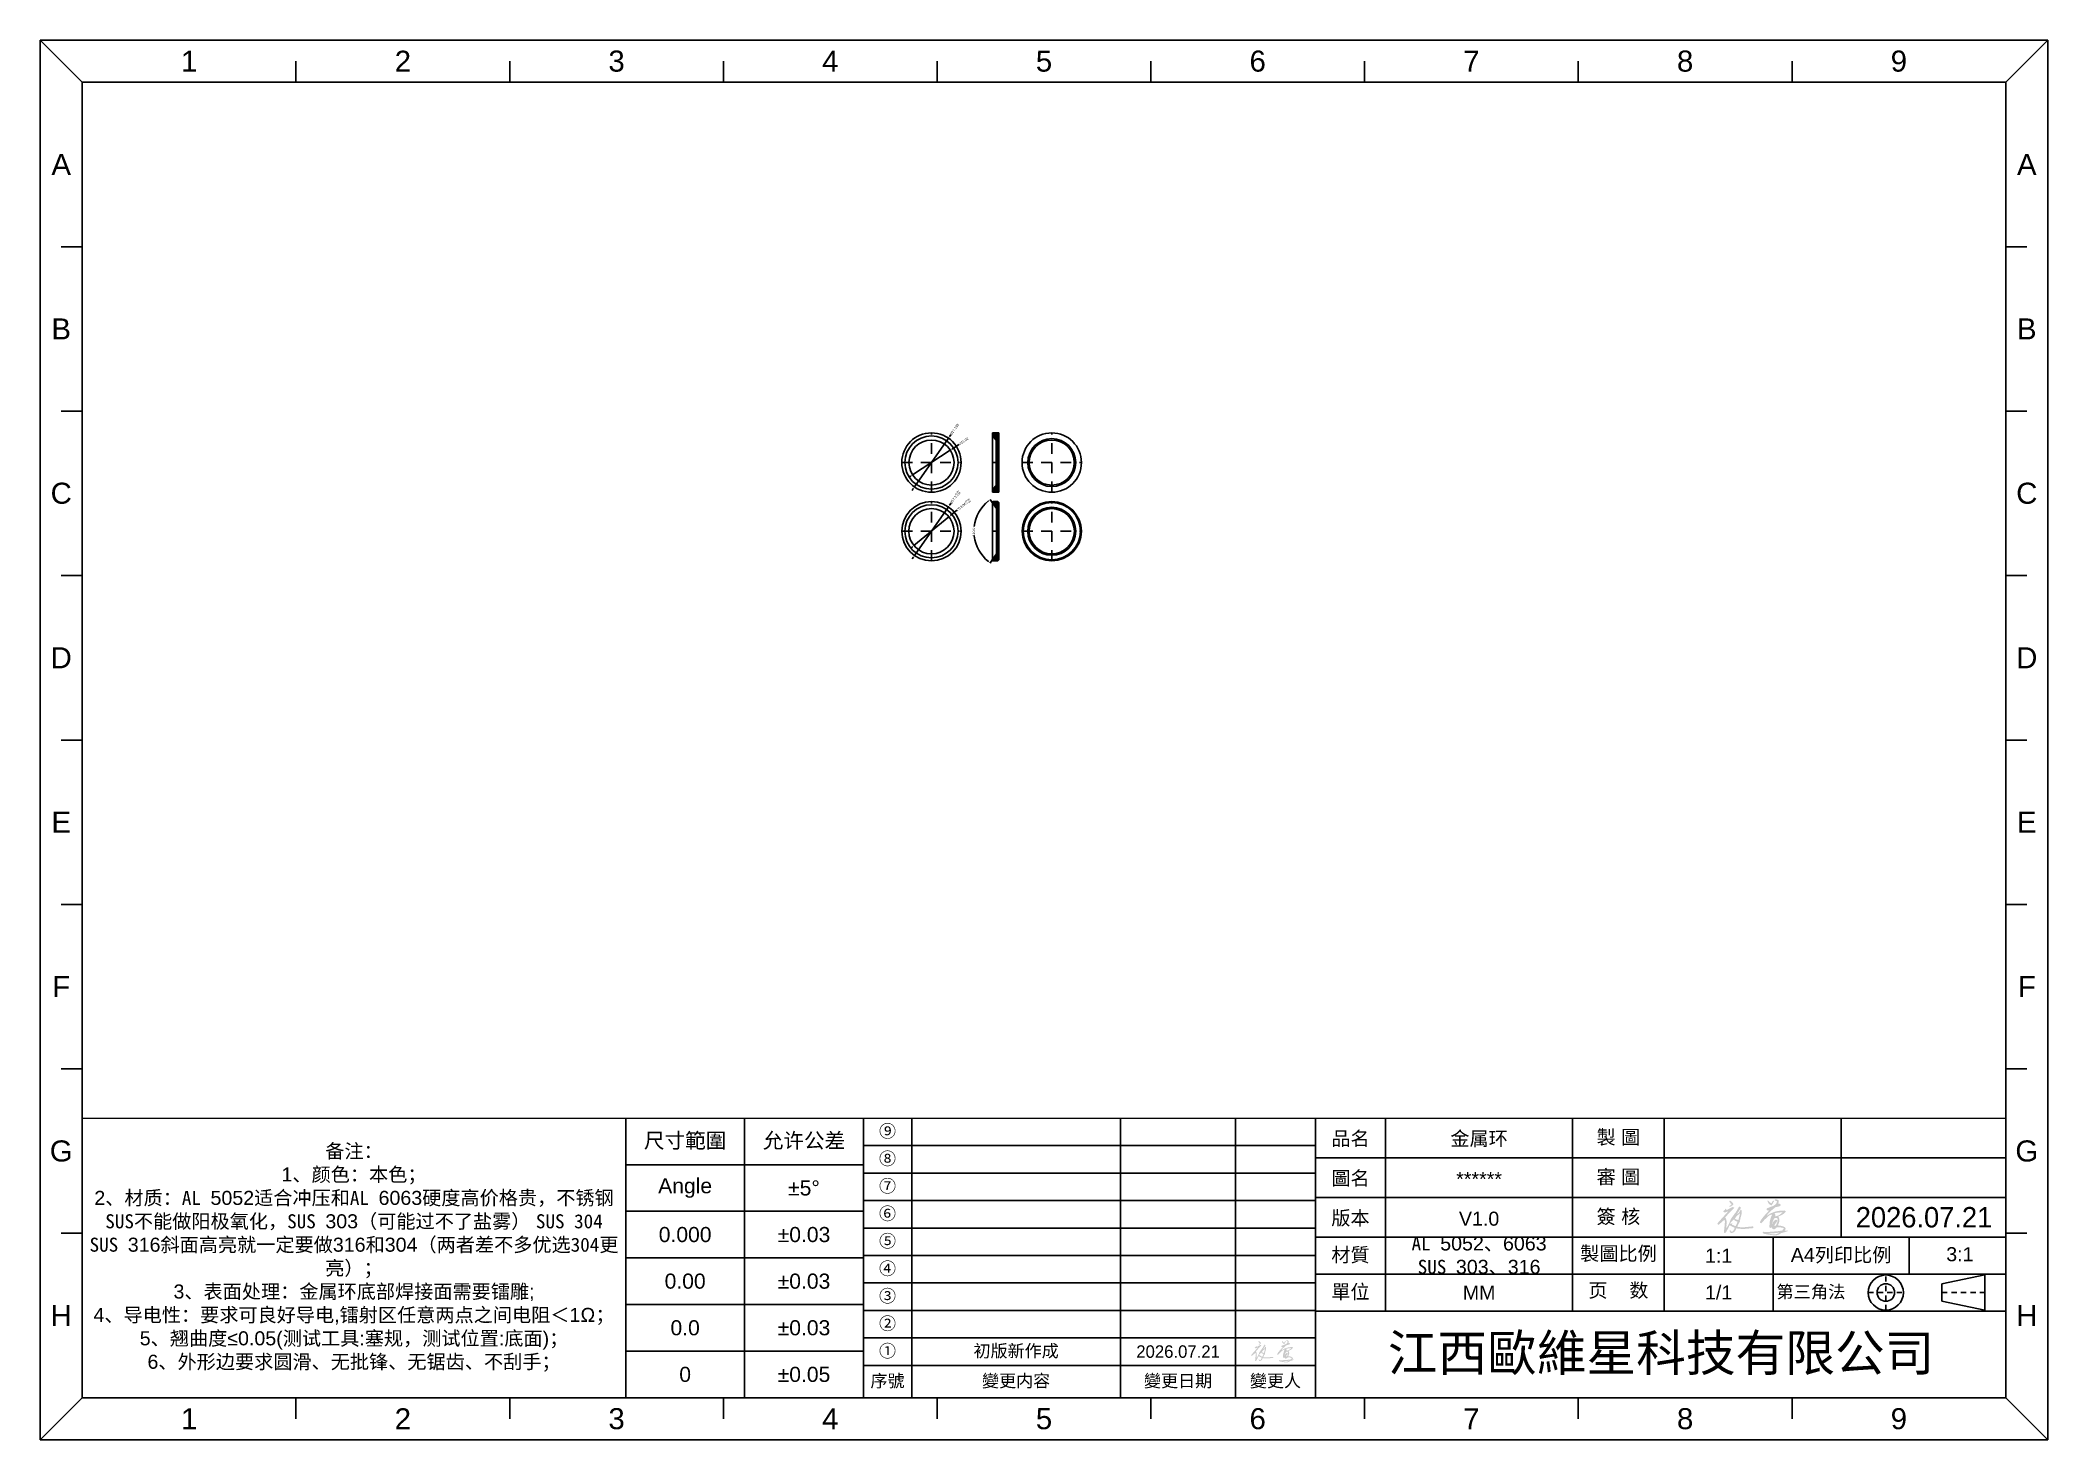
# Paper-space layout '圖框' of a CAD drawing. Header units: millimetres. Extents: x 7 to 293, y 7 to 207.
# The model-space entities are those that its viewports show. They can reach past a viewport. Long polylines and large blocks are cut down to what shows.
import ezdxf

# ---------------------------------------------------------------- set-up
doc = ezdxf.new("R2010")
doc.units = ezdxf.units.MM
doc.linetypes.add('JIS_02_0.7', pattern=[1.35, 0.75, -0.6])
for name, color, linetype in [('中心线', 1, 'JIS_02_0.7'), ('图框线', 7, 'Continuous'), ('标注线', 3, 'Continuous')]:
    doc.layers.add(name, color=color, linetype=linetype)
doc.styles.get("Standard").update_dxf_attribs({"font": 'arial.ttf'})
doc.dimstyles.new('ISO-25', dxfattribs={"dimtxt": 0.7, "dimasz": 0.6, "dimexe": 0.1, "dimexo": 0.1, "dimgap": 0.03, "dimtad": 0, "dimdec": 3, "dimdsep": 46, "dimtxsty": 'Standard', "dimcen": 0.1, "dimadec": 1, "dimazin": 0, "dimtfac": 1, "dimtdec": 3, "dimtmove": 0, "dimatfit": 3, "dimfxl": 1, "dimtolj": 1, "dimarcsym": 0})
pattern_1 = [(45, (156.9437, 264.08637), (0.1683798, 0.6173926), [0.79375, -0.15875, 0, -0.15875])]
pattern_2 = [(45, (169.69936, 264.08637), (0.1683798, 0.6173926), [0.79375, -0.15875, 0, -0.15875])]

psp = doc.layouts.new('圖框')

# ---------------------------------------------------------------- texts
at = {"layer": '图框线', "attachment_point": 5}
for s, insert, char_height, width in [('1', (28.56, 203.51), 3, 30.4444), ('2', (59.01, 203.51), 3, 30.4444), ('3', (89.45, 203.51), 3, 30.4444), ('4', (119.9, 203.51), 3, 30.4444), ('5', (150.34, 203.51), 3, 30.4444), ('6', (180.78, 203.51), 3, 30.4444), ('7', (211.23, 203.51), 3, 30.4444), ('8', (241.67, 203.51), 3, 30.4444), ('9', (272.12, 203.51), 3, 30.4444), ('A', (10.34, 188.8), 3, 6), ('A', (290.34, 188.8), 3, 6), ('B', (10.34, 165.38), 3, 6), ('B', (290.34, 165.38), 3, 6), ('C', (10.34, 141.95), 3, 6), ('C', (290.34, 141.95), 3, 6), ('D', (10.34, 118.53), 3, 6), ('D', (290.34, 118.53), 3, 6), ('E', (10.34, 95.1), 3, 6), ('E', (290.34, 95.1), 3, 6), ('F', (10.34, 71.68), 3, 6), ('F', (290.34, 71.68), 3, 6), ('⑨', (128.05, 50.99), 1.78, 6.8701), ('製^I圖', (232.17, 50.12), 2, 13.0503), ('G', (10.34, 48.25), 3, 6), ('{\\fSimSun|b0|i0|c134|p2;备注：\\P}1{\\fSimSun|b0|i0|c134|p2;、颜色：本色；\\P}2{\\fSimSun|b0|i0|c134|p2;、材质：AL }5052{\\fSimSun|b0|i0|c134|p2;适合冲压和AL }6063{\\fSimSun|b0|i0|c134|p2;硬度高价格贵，不锈钢SUS不能做阳极氧化，SUS }303{\\fSimSun|b0|i0|c134|p2;（可能过不了盐雾）} {\\fSimSun|b0|i0|c134|p2;SUS 304 SUS }316{\\fSimSun|b0|i0|c134|p2;斜面高亮就一定要做}316{\\fSimSun|b0|i0|c134|p2;和}304{\\fSimSun|b0|i0|c134|p2;（两者差不多优选304更亮）；\\P}3{\\fSimSun|b0|i0|c134|p2;、表面处理：金属环底部焊接面需要镭雕};\\P4{\\fSimSun|b0|i0|c134|p2;、导电性：要求可良好导电},{\\fSimSun|b0|i0|c134|p2;镭射区任意两点之间电阻＜}1{\\fISOCPEUR|b0|i0|c134|p34;Ω\\fSimSun|b0|i0|c134|p2;；\\P}5{\\fSimSun|b0|i0|c134|p2;、翘曲度}≤0.05({\\fSimSun|b0|i0|c134|p2;测试工具}:{\\fSimSun|b0|i0|c134|p2;塞规，测试位置}:{\\fSimSun|b0|i0|c134|p2;底面}){\\fSimSun|b0|i0|c134|p2;；\\P}6{\\fSimSun|b0|i0|c134|p2;、外形边要求圆滑、无批锋、无锯齿、不刮手；}', (52.05, 33.03), 2.00013, 75.1779), ('尺寸範圍', (99.22, 49.63), 2.151, 16.9347), ('允许公差', (116.15, 49.63), 2.151, 16.9347), ('品名', (194, 49.92), 2, 10.0052), ('金属环', (212.32, 49.92), 2, 26.6368), ('G', (290.34, 48.25), 3, 6), ('⑧', (128.05, 47.08), 1.78, 6.8701), ('審^I圖', (232.17, 44.47), 2, 13.0503), ('Angle', (99.22, 42.99), 2.151, 16.9347), ('%%P5°', (116.15, 42.99), 2.151, 16.9347), ('⑦', (128.05, 43.17), 1.78, 6.8701), ('圖名', (194, 44.27), 2, 10.0052), ('******', (212.32, 44.27), 2, 26.6368), ('⑥', (128.05, 39.25), 1.78, 6.8701), ('簽^I核', (232.17, 38.81), 2, 13.0503), ('{\\f陈继世-硬笔行书|b0|i0|c134|p49;2026.07.21}', (275.7, 38.81), 2.9057, 23.214), ('0.000', (99.22, 36.35), 2.151, 16.9347), ('%%P0.03', (116.15, 36.35), 2.151, 16.9347), ('版本', (194, 38.61), 2, 10.0052), ('V1.0', (212.32, 38.61), 2, 26.6368), ('⑤', (128.05, 35.34), 1.78, 6.8701), ('材質', (194, 33.35), 2, 10.0052), ('{\\fSimSun|b0|i0|c134|p2;AL }5052{\\fSimSun|b0|i0|c134|p2;、}6063\\P{\\fSimSun|b0|i0|c134|p2;SUS }303{\\fSimSun|b0|i0|c134|p2;、}316', (212.32, 33.35), 2.0001, 26.6368), ('製圖比例', (232.17, 33.55), 2, 13.0503), ('1:1', (246.44, 33.35), 2, 15.504), ('A4列印比例', (263.89, 33.35), 2, 19.3908), ('3:1', (280.81, 33.55), 2, 13.0503), ('④', (128.05, 31.42), 1.78, 6.8701), ('0.00', (99.22, 29.71), 2.151, 16.9347), ('%%P0.03', (116.15, 29.71), 2.151, 16.9347), ('③', (128.05, 27.51), 1.78, 6.8701), ('單位', (194, 28.1), 2, 10.0052), ('MM', (212.32, 28.1), 2, 26.6368), ('页    数', (232.17, 28.3), 2, 13.0503), ('1/1', (246.44, 28.1), 2, 15.504), ('第三角法', (259.59, 28.1), 1.8, 10.318), ('H', (10.34, 24.83), 3, 6), ('H', (290.34, 24.83), 3, 6), ('0.0', (99.22, 23.07), 2.151, 16.9347), ('%%P0.03', (116.15, 23.07), 2.151, 16.9347), ('②', (128.05, 23.59), 1.78, 6.8701), ('①', (128.05, 19.68), 1.78, 6.8701), ('初版新作成', (146.37, 19.68), 1.779, 29.7664), ('{\\f陈继世-硬笔行书|b0|i0|c134|p49;2026.07.21}', (169.44, 19.68), 1.7794, 16.3694), ('江西歐維星科技有限公司', (238.24, 19.22), 5.1887, 98.4861), ('0', (99.22, 16.43), 2.15, 16.9347), ('%%P0.05', (116.15, 16.43), 2.151, 16.9347), ('序號', (128.05, 15.42), 1.779, 6.8701), ('變更内容', (146.37, 15.42), 1.779, 29.7664), ('變更日期', (169.44, 15.42), 1.779, 16.3694), ('變更人', (183.31, 15.42), 1.779, 11.3755), ('1', (28.56, 10.11), 3, 30.4444), ('2', (59.01, 10.11), 3, 30.4444), ('3', (89.45, 10.11), 3, 30.4444), ('4', (119.9, 10.11), 3, 30.4444), ('5', (150.34, 10.11), 3, 30.4444), ('6', (180.78, 10.11), 3, 30.4444), ('7', (211.23, 10.11), 3, 30.4444), ('8', (241.67, 10.11), 3, 30.4444), ('9', (272.12, 10.11), 3, 30.4444)]:
    psp.add_mtext(s, dxfattribs=dict(at, insert=insert, char_height=char_height, width=width))

msp = doc.modelspace()

# ---------------------------------------------------------------- blocks, each defined once
blk = doc.blocks.new('*D2')
at = {"layer": 'Defpoints', "color": 0, "transparency": 16777216}
for p in [(186.46, 195.87), (176.69, 181.79)]:
    blk.add_point(p, dxfattribs=at)
at = {"layer": '标注线', "color": 0, "lineweight": -2, "transparency": 16777216}
for p, q in [((176.69, 181.79), (186.46, 195.87)), ((187.14, 196.86), (186.8, 196.36)), ((176.34, 181.3), (176, 180.81))]:
    blk.add_line(p, q, dxfattribs=at)
at = {"layer": '标注线', "color": 0, "transparency": 16777216}
for points in [[(186.72, 196.42), (186.88, 196.31), (186.46, 195.87)], [(176.26, 181.36), (176.43, 181.24), (176.69, 181.79)]]:
    blk.add_solid(points, dxfattribs=at)
at = {"layer": '标注线', "color": 0, "transparency": 16777216, "insert": (188.21, 198.39), "char_height": 0.7, "attachment_point": 5, "rotation": 55.24006}
blk.add_mtext('\\A1;∅17.138', dxfattribs=at)
blk = doc.blocks.new('*D3')
at = {"color": 0, "lineweight": -2, "transparency": 16777216}
for p, q in [((176.14, 185.25), (187.01, 192.41)), ((189.52, 194.07), (187.51, 192.74)), ((175.63, 184.92), (175.13, 184.59))]:
    blk.add_line(p, q, dxfattribs=at)
at = {"color": 0, "transparency": 16777216}
for points in [[(187.45, 192.83), (187.56, 192.66), (187.01, 192.41)], [(175.58, 185), (175.69, 184.84), (176.14, 185.25)]]:
    blk.add_solid(points, dxfattribs=at)
at = {"layer": 'Defpoints', "color": 0, "transparency": 16777216}
for p in [(187.01, 192.41), (176.14, 185.25)]:
    blk.add_point(p, dxfattribs=at)
at = {"color": 0, "transparency": 16777216, "insert": (190.84, 194.94), "char_height": 0.7, "attachment_point": 5, "rotation": 33.37451}
blk.add_mtext('\\A1;∅13.02', dxfattribs=at)
blk = doc.blocks.new('*D4')
at = {"layer": 'Defpoints', "color": 0, "transparency": 16777216}
for p in [(186.45, 176.03), (176.7, 161.99)]:
    blk.add_point(p, dxfattribs=at)
at = {"layer": '标注线', "color": 0, "lineweight": -2, "transparency": 16777216}
for p, q in [((176.7, 161.99), (186.45, 176.03)), ((187.13, 177.02), (186.79, 176.53)), ((176.36, 161.49), (176.01, 161))]:
    blk.add_line(p, q, dxfattribs=at)
at = {"layer": '标注线', "color": 0, "transparency": 16777216}
for points in [[(186.71, 176.58), (186.87, 176.47), (186.45, 176.03)], [(176.27, 161.55), (176.44, 161.44), (176.7, 161.99)]]:
    blk.add_solid(points, dxfattribs=at)
at = {"layer": '标注线', "color": 0, "transparency": 16777216, "insert": (188.37, 178.81), "char_height": 0.7, "attachment_point": 5, "rotation": 55.24006}
blk.add_mtext('\\A1;∅17.1{\\H0.7x;\\S+0.00^ -0.06;}', dxfattribs=at)
blk = doc.blocks.new('*D5')
at = {"layer": 'Defpoints', "color": 0, "transparency": 16777216}
for p in [(186.62, 173.14), (176.53, 164.88)]:
    blk.add_point(p, dxfattribs=at)
at = {"layer": '标注线', "color": 0, "lineweight": -2, "transparency": 16777216}
for p, q in [((188.94, 175.05), (187.08, 173.52)), ((176.53, 164.88), (186.62, 173.14)), ((176.07, 164.5), (175.6, 164.12))]:
    blk.add_line(p, q, dxfattribs=at)
at = {"layer": '标注线', "color": 0, "transparency": 16777216}
for points in [[(187.02, 173.6), (187.14, 173.45), (186.62, 173.14)], [(176, 164.57), (176.13, 164.42), (176.53, 164.88)]]:
    blk.add_solid(points, dxfattribs=at)
at = {"layer": '标注线', "color": 0, "transparency": 16777216, "insert": (190.84, 176.6), "char_height": 0.7, "attachment_point": 5, "rotation": 39.33301}
blk.add_mtext('\\A1;∅13.04{\\H0.7x;\\S+0.06^ -0.00;}', dxfattribs=at)
blk = doc.blocks.new('*D6')
at = {"color": 0, "lineweight": -2, "transparency": 16777216}
for p, q in [((199.1, 177.29), (198.47, 178.19)), ((199.1, 160.73), (198.47, 159.83))]:
    blk.add_line(p, q, dxfattribs=at)
for start, end in [(128.09628, 172.94733), (187.05267, 231.90372)]:
    blk.add_arc((204.89, 169.01), 11.1, start, end, dxfattribs=at)
at = {"color": 0, "transparency": 16777216}
for points in [[(197.98, 177.83), (198.1, 177.67), (198.53, 178.11)], [(198.1, 160.35), (197.98, 160.19), (198.53, 159.91)]]:
    blk.add_solid(points, dxfattribs=at)
at = {"layer": 'Defpoints', "color": 0, "transparency": 16777216}
for p in [(199.15, 177.21), (200.33, 175.53), (194.35, 172.5), (200.33, 162.49), (199.15, 160.81)]:
    blk.add_point(p, dxfattribs=at)
at = {"color": 0, "transparency": 16777216, "insert": (193.79, 169.01), "char_height": 0.7, "attachment_point": 5, "rotation": 90}
blk.add_mtext('\\A1;110.0°', dxfattribs=at)

# ---------------------------------------------------------------- dimensions: what is measured, and where the dimension line sits
dim = msp.add_diameter_dim_2p(p1=(176.1358, 185.2503), p2=(187.0087, 192.4127), dimstyle='ISO-25')
dim.commit()
dim.dimension.update_dxf_attribs({"geometry": '*D3', "text_midpoint": (190.8446, 194.9395), "dimtype": 163})
dim = msp.add_angular_dim_2l(base=(194.3539, 172.5032), line1=((200.3291, 175.5304), (199.1541, 177.2085)), line2=((200.3291, 162.4904), (199.1541, 160.8123)), dimstyle='ISO-25')
dim.commit()
dim.dimension.update_dxf_attribs({"geometry": '*D6', "text_midpoint": (193.7903, 169.0104)})
at = {"layer": '标注线'}
dim = msp.add_diameter_dim_2p(p1=(176.6867, 181.7915), p2=(186.4579, 195.8714), dimstyle='ISO-25', dxfattribs=at)
dim.commit()
dim.dimension.update_dxf_attribs({"geometry": '*D2', "text_midpoint": (188.2051, 198.3891)})
dim = msp.add_diameter_dim_2p(p1=(176.5292, 164.8779), p2=(186.6153, 173.143), text='<>{\\H0.7x;\\S+0.06^ -0.00;}', dimstyle='ISO-25', dxfattribs=at)
dim.commit()
dim.dimension.update_dxf_attribs({"geometry": '*D5', "text_midpoint": (190.8353, 176.601), "dimtype": 163})
dim = msp.add_diameter_dim_2p(p1=(176.6976, 161.9862), p2=(186.447, 176.0346), text='<>{\\H0.7x;\\S+0.00^ -0.06;}', dimstyle='ISO-25', dxfattribs=at)
dim.commit()
dim.dimension.update_dxf_attribs({"geometry": '*D4', "text_midpoint": (188.3699, 178.8055)})

# ---------------------------------------------------------------- hatches: boundary and pattern name
at = {"layer": '标注线'}
h = msp.add_hatch(dxfattribs=at)
h.set_pattern_fill('ANSI36', color=256, scale=0.1, style=0)
h.set_pattern_definition(pattern_1)
h.paths.add_polyline_path([(199.1541, 197.4006), (199.1541, 196.5006), (200.2541, 195.3415), (200.6041, 195.3415), (201.0041, 195.7415), (201.0041, 197.4006)], flags=0)
h = msp.add_hatch(dxfattribs=at)
h.set_pattern_fill('ANSI36', color=256, scale=0.1, style=0)
h.set_pattern_definition(pattern_1)
h.paths.add_polyline_path([(199.1541, 181.1623), (199.1541, 180.2623), (201.0041, 180.2623), (201.0041, 181.9215), (200.6041, 182.3215), (200.2541, 182.3215)], flags=0)
h = msp.add_hatch(dxfattribs=at)
h.set_pattern_fill('ANSI36', color=256, scale=0.1, style=0)
h.set_pattern_definition(pattern_2)
h.paths.add_polyline_path([(201.0041, 177.2604), (200.7041, 177.5604), (199.2541, 177.5604, 0.41421356), (199.1541, 177.4604), (199.1541, 177.2085), (200.3291, 175.5304), (200.6041, 175.5304), (201.0041, 175.9304)])
h = msp.add_hatch(dxfattribs=at)
h.set_pattern_fill('ANSI36', color=256, scale=0.1, style=0)
h.set_pattern_definition(pattern_2)
h.paths.add_polyline_path([(201.0041, 162.0904), (200.6041, 162.4904), (200.3291, 162.4904), (199.1541, 160.8123), (199.1541, 160.5604, 0.41421356), (199.2541, 160.4604), (200.7041, 160.4604), (201.0041, 160.7604)])

# ---------------------------------------------------------------- linework, layer by layer
for p, q in [((199.1541, 197.4006), (201.0041, 197.4006)), ((199.1541, 196.5006), (199.1541, 197.4006)), ((201.0041, 197.4006), (201.0041, 195.7415)), ((199.1541, 196.5006), (200.2541, 195.3415)), ((199.1541, 196.5006), (199.1541, 181.1623)), ((200.2541, 195.3415), (200.6041, 195.3415)), ((200.2541, 195.3415), (200.2541, 182.3215)), ((200.6041, 195.3415), (201.0041, 195.7415)), ((200.6041, 195.3415), (200.6041, 182.3215)), ((201.0041, 195.7415), (201.0041, 181.9215)), ((200.2541, 182.3215), (199.1541, 181.1623)), ((199.1541, 180.2623), (199.1541, 181.1623)), ((201.0041, 180.2623), (199.1541, 180.2623)), ((200.6041, 182.3215), (200.2541, 182.3215)), ((201.0041, 181.9215), (200.6041, 182.3215)), ((201.0041, 181.9215), (201.0041, 180.2623)), ((199.1541, 177.4604), (199.1541, 177.2085)), ((200.3291, 175.5304), (199.1541, 177.2085)), ((199.1541, 160.8123), (199.1541, 177.2085)), ((199.2541, 177.5604), (200.7041, 177.5604)), ((200.3291, 175.5304), (200.6041, 175.5304)), ((200.3291, 175.5304), (200.3291, 162.4904)), ((200.6041, 175.5304), (201.0041, 175.9304)), ((200.6041, 162.4904), (200.6041, 175.5304)), ((200.7041, 177.5604), (201.0041, 177.2604)), ((201.0041, 175.9304), (201.0041, 177.2604)), ((201.0041, 175.9304), (201.0041, 162.0904)), ((200.3291, 162.4904), (199.1541, 160.8123)), ((200.3291, 162.4904), (200.6041, 162.4904)), ((200.6041, 162.4904), (201.0041, 162.0904)), ((199.1541, 160.5604), (199.1541, 160.8123)), ((199.2541, 160.4604), (200.7041, 160.4604)), ((200.7041, 160.4604), (201.0041, 160.7604)), ((201.0041, 162.0904), (201.0041, 160.7604))]:
    msp.add_line(p, q)
for centre, radius in [((181.5723, 188.8315), 8.5692), ((216.2882, 188.8315), 8.5692), ((181.5723, 188.8315), 7.6692), ((181.5723, 188.8315), 6.51), ((216.2882, 188.8315), 6.91), ((216.2882, 188.8315), 6.51), ((181.5723, 169.0104), 8.55), ((181.5723, 169.0104), 7.6692), ((181.5723, 169.0104), 6.52), ((216.2882, 169.0104), 8.55), ((216.2882, 169.0104), 8.25), ((216.2882, 169.0104), 6.92), ((216.2882, 169.0104), 6.52)]:
    msp.add_circle(centre, radius)
for centre, start, end in [((199.2541, 177.4604), 90, 180), ((199.2541, 160.5604), 180, 270)]:
    msp.add_arc(centre, 0.1, start, end)
at = {"layer": '中心线'}
for p, q in [((181.5723, 180.2623), (181.5723, 197.4006)), ((216.2882, 180.2623), (216.2882, 197.4006)), ((173.0031, 188.8315), (190.1414, 188.8315)), ((199.1541, 188.8315), (201.0041, 188.8315)), ((207.7191, 188.8315), (224.8574, 188.8315)), ((181.5723, 160.4413), (181.5723, 177.5796)), ((216.2882, 160.4413), (216.2882, 177.5796)), ((173.0031, 169.0104), (190.1414, 169.0104)), ((199.1541, 169.0104), (201.0041, 169.0104)), ((207.7191, 169.0104), (224.8574, 169.0104))]:
    msp.add_line(p, q, dxfattribs=at)

msp.set_redraw_order([(e.dxf.handle, doc.entitydb.next_handle()) for e in msp.query("TEXT MTEXT ATTDEF DIMENSION ARC_DIMENSION")])  # texts and dimensions are drawn at this point

# ---------------------------------------------------------------- hatches: boundary and pattern name
at = {"layer": '图框线'}
h = psp.add_hatch(color=256, dxfattribs=at)
h.dxf.hatch_style = 1
h.paths.add_polyline_path([(248.54, 40.69), (248.54, 40.72), (248.52, 40.77), (248.48, 40.83), (248.46, 40.86), (248.42, 40.92), (248.36, 40.97), (248.33, 41), (248.28, 41.06), (248.25, 41.07), (248.23, 41.08), (248.2, 41.11), (248.16, 41.14), (248.13, 41.15), (248.08, 41.17), (248.06, 41.18), (248.04, 41.18), (248.02, 41.18), (247.99, 41.15), (247.98, 41.13), (247.96, 41.1), (247.99, 41.03), (248.02, 40.99), (248.06, 40.93), (248.12, 40.85), (248.15, 40.81), (248.22, 40.75), (248.25, 40.74), (248.27, 40.73), (248.3, 40.71), (248.29, 40.68), (248.28, 40.66), (248.26, 40.65), (248.25, 40.65), (248.25, 40.65), (248.24, 40.64), (248.18, 40.58), (248.15, 40.55), (248.08, 40.48), (248.02, 40.45), (247.99, 40.42), (247.96, 40.35), (247.97, 40.34), (247.97, 40.33), (248.05, 40.33), (248.08, 40.34), (248.15, 40.36), (248.21, 40.38), (248.24, 40.4), (248.29, 40.43), (248.32, 40.45), (248.33, 40.46), (248.36, 40.48), (248.43, 40.55), (248.46, 40.58), (248.53, 40.65)])
h.paths.add_polyline_path([(248.36, 39.86), (248.65, 40.16), (248.66, 40.17), (248.66, 40.19), (248.64, 40.19), (248.63, 40.19), (248.62, 40.2), (248.61, 40.21), (248.58, 40.23), (248.56, 40.24), (248.53, 40.26), (248.52, 40.26), (248.51, 40.28), (248.46, 40.28), (248.44, 40.28), (248.39, 40.27), (248.37, 40.25), (248.35, 40.24), (248.33, 40.24), (248.2, 40.17), (248.14, 40.14), (248.01, 40.08), (247.85, 39.99), (247.78, 39.95), (247.63, 39.85), (247.59, 39.84), (247.57, 39.85), (247.54, 39.86), (247.55, 39.9), (247.55, 39.92), (247.57, 39.96), (247.53, 39.99), (247.52, 40), (247.48, 40.04), (247.46, 40.04), (247.44, 40.03), (247.42, 40.02), (247.4, 39.99), (247.38, 39.97), (247.39, 39.96), (247.39, 39.94), (247.37, 39.93), (247.35, 39.89), (247.33, 39.87), (247.3, 39.84), (247.22, 39.78), (247.18, 39.75), (247.1, 39.69), (247.1, 39.67), (247.1, 39.66), (247.11, 39.64), (247.15, 39.6), (247.18, 39.57), (247.22, 39.53), (247.27, 39.52), (247.3, 39.52), (247.35, 39.52), (247.47, 39.55), (247.53, 39.57), (247.64, 39.61), (247.7, 39.64), (247.73, 39.66), (247.8, 39.69), (247.81, 39.68), (247.81, 39.67), (247.2, 38.99), (246.89, 38.65), (246.28, 37.97), (246.27, 37.93), (246.28, 37.9), (246.29, 37.86), (246.34, 37.82), (246.36, 37.8), (246.4, 37.76), (246.42, 37.75), (246.44, 37.76), (246.46, 37.77), (246.76, 38.03), (246.91, 38.17), (247.22, 38.43), (247.24, 38.44), (247.25, 38.45), (247.27, 38.44), (247.29, 38.43), (247.29, 38.41), (247.29, 38.39), (247.3, 38.35), (247.31, 38.32), (247.32, 38.27), (247.32, 38.25), (247.32, 38.24), (247.33, 38.22), (247.34, 38.17), (247.34, 38.15), (247.35, 38.1), (247.37, 38.07), (247.36, 38.05), (247.35, 38.02), (247.34, 38.01), (247.33, 38.01), (247.32, 38), (247.33, 37.97), (247.33, 37.94), (247.31, 37.92), (247.31, 37.86), (247.31, 37.84), (247.31, 37.78), (247.3, 37.74), (247.3, 37.72), (247.29, 37.67), (247.29, 37.62), (247.29, 37.6), (247.29, 37.55), (247.28, 37.51), (247.27, 37.48), (247.26, 37.44), (247.26, 37.41), (247.26, 37.4), (247.26, 37.37), (247.26, 37.34), (247.26, 37.33), (247.26, 37.31), (247.25, 37.21), (247.24, 37.16), (247.23, 37.06), (247.23, 37.02), (247.23, 36.99), (247.21, 36.95), (247.21, 36.9), (247.21, 36.88), (247.21, 36.83), (247.19, 36.77), (247.19, 36.73), (247.19, 36.67), (247.23, 36.63), (247.25, 36.62), (247.29, 36.58), (247.33, 36.58), (247.36, 36.58), (247.4, 36.6), (247.44, 36.63), (247.46, 36.65), (247.49, 36.69), (247.49, 36.71), (247.5, 36.72), (247.51, 36.73), (247.55, 36.8), (247.57, 36.83), (247.61, 36.89), (247.64, 36.95), (247.65, 36.98), (247.68, 37.04), (247.7, 37.05), (247.78, 37.21), (247.82, 37.3), (247.9, 37.46), (247.93, 37.55), (247.96, 37.6), (248.01, 37.67), (248.08, 37.66), (248.11, 37.65), (248.16, 37.61), (248.24, 37.57), (248.28, 37.55), (248.36, 37.51), (248.38, 37.5), (248.44, 37.46), (248.48, 37.44), (248.55, 37.41), (248.62, 37.37), (248.66, 37.35), (248.73, 37.3), (248.67, 37.14), (248.63, 37.07), (248.54, 36.93), (248.5, 36.86), (248.47, 36.83), (248.4, 36.79), (248.38, 36.78), (248.37, 36.78), (248.35, 36.77), (248.31, 36.76), (248.29, 36.76), (248.25, 36.78), (248.2, 36.82), (248.17, 36.85), (248.14, 36.91), (248.13, 36.95), (248.12, 36.96), (248.11, 37), (248.07, 36.98), (248.04, 36.97), (248.02, 36.93), (248, 36.88), (248, 36.85), (248.01, 36.8), (248.08, 36.72), (248.11, 36.68), (248.17, 36.6), (248.18, 36.6), (248.19, 36.59), (248.19, 36.58), (248.25, 36.58), (248.27, 36.58), (248.33, 36.58), (248.43, 36.61), (248.47, 36.63), (248.57, 36.68), (248.64, 36.73), (248.68, 36.77), (248.74, 36.83), (248.82, 36.94), (248.85, 36.99), (248.91, 37.11), (248.93, 37.16), (248.94, 37.19), (248.98, 37.23), (249.06, 37.23), (249.1, 37.23), (249.17, 37.21), (249.22, 37.21), (249.25, 37.21), (249.31, 37.21), (249.34, 37.2), (249.36, 37.19), (249.4, 37.18), (249.46, 37.18), (249.49, 37.18), (249.55, 37.18), (249.58, 37.17), (249.6, 37.17), (249.64, 37.16), (249.69, 37.16), (249.72, 37.16), (249.77, 37.16), (249.77, 37.15), (249.88, 37.15), (249.94, 37.15), (250.05, 37.15), (250.05, 37.16), (250.1, 37.16), (250.13, 37.16), (250.17, 37.16), (250.22, 37.17), (250.24, 37.17), (250.28, 37.18), (250.32, 37.18), (250.33, 37.18), (250.36, 37.18), (250.47, 37.2), (250.53, 37.2), (250.64, 37.21), (250.74, 37.22), (250.79, 37.23), (250.88, 37.24), (250.93, 37.23), (250.95, 37.24), (250.99, 37.26), (251.06, 37.26), (251.1, 37.26), (251.17, 37.26), (251.17, 37.24), (251.22, 37.24), (251.24, 37.24), (251.29, 37.24), (251.34, 37.31), (251.37, 37.34), (251.42, 37.39), (251.43, 37.42), (251.42, 37.44), (251.4, 37.46), (251.38, 37.49), (251.37, 37.5), (251.34, 37.53), (251.29, 37.53), (251.26, 37.53), (251.2, 37.53), (251.16, 37.52), (251.14, 37.51), (251.09, 37.5), (251.04, 37.5), (251.01, 37.5), (250.96, 37.5), (250.92, 37.49), (250.9, 37.49), (250.86, 37.48), (250.81, 37.48), (250.79, 37.48), (250.74, 37.48), (250.69, 37.47), (250.67, 37.46), (250.63, 37.45), (250.57, 37.45), (250.55, 37.45), (250.49, 37.45), (250.45, 37.44), (250.43, 37.44), (250.4, 37.43), (250.34, 37.43), (250.31, 37.43), (250.26, 37.43), (250.22, 37.42), (250.2, 37.41), (250.16, 37.4), (250.11, 37.4), (250.08, 37.4), (250.03, 37.4), (250.03, 37.39), (249.93, 37.39), (249.88, 37.39), (249.78, 37.39), (249.76, 37.37), (249.74, 37.37), (249.7, 37.38), (249.67, 37.39), (249.63, 37.4), (249.56, 37.4), (249.52, 37.41), (249.45, 37.43), (249.38, 37.43), (249.35, 37.43), (249.28, 37.43), (249.28, 37.44), (249.23, 37.44), (249.2, 37.44), (249.15, 37.44), (249.13, 37.48), (249.12, 37.51), (249.14, 37.55), (249.15, 37.59), (249.15, 37.61), (249.16, 37.65), (249.18, 37.69), (249.19, 37.71), (249.2, 37.75), (249.23, 37.8), (249.25, 37.83), (249.28, 37.89), (249.31, 37.95), (249.32, 37.98), (249.36, 38.03), (249.38, 38.07), (249.39, 38.09), (249.43, 38.11), (249.43, 38.13), (249.43, 38.14), (249.45, 38.15), (249.46, 38.18), (249.47, 38.19), (249.49, 38.21), (249.5, 38.25), (249.49, 38.28), (249.48, 38.32), (249.46, 38.33), (249.45, 38.34), (249.45, 38.36), (249.51, 38.5), (249.53, 38.56), (249.56, 38.7), (249.54, 38.72), (249.54, 38.75), (249.56, 38.77), (249.58, 38.81), (249.59, 38.83), (249.61, 38.87), (249.63, 38.93), (249.63, 38.96), (249.65, 39.02), (249.66, 39.06), (249.66, 39.08), (249.69, 39.1), (249.69, 39.16), (249.69, 39.19), (249.7, 39.24), (249.71, 39.33), (249.72, 39.37), (249.73, 39.46), (249.73, 39.48), (249.73, 39.49), (249.73, 39.51), (249.73, 39.62), (249.73, 39.68), (249.73, 39.78), (249.68, 39.83), (249.66, 39.86), (249.61, 39.9), (249.59, 39.91), (249.57, 39.9), (249.56, 39.89), (249.51, 39.77), (249.48, 39.71), (249.41, 39.59), (249.39, 39.57), (249.39, 39.56), (249.37, 39.53), (249.32, 39.48), (249.29, 39.45), (249.23, 39.39), (249.2, 39.38), (249.19, 39.37), (249.16, 39.34), (249.14, 39.34), (249.13, 39.33), (249.12, 39.31), (249.11, 39.31), (249.09, 39.31), (249.08, 39.33), (249.1, 39.38), (249.12, 39.4), (249.15, 39.45), (249.17, 39.48), (249.18, 39.49), (249.2, 39.52), (249.22, 39.55), (249.23, 39.57), (249.25, 39.59), (249.28, 39.64), (249.29, 39.66), (249.33, 39.7), (249.33, 39.72), (249.33, 39.73), (249.35, 39.74), (249.36, 39.77), (249.37, 39.79), (249.4, 39.81), (249.41, 39.85), (249.42, 39.86), (249.45, 39.89), (249.46, 39.92), (249.47, 39.93), (249.5, 39.96), (249.51, 39.99), (249.52, 40.01), (249.54, 40.04), (249.57, 40.07), (249.58, 40.09), (249.6, 40.13), (249.6, 40.17), (249.6, 40.2), (249.59, 40.24), (249.55, 40.28), (249.53, 40.29), (249.49, 40.33), (249.44, 40.33), (249.41, 40.33), (249.36, 40.33), (249.18, 40.03), (249.09, 39.87), (248.91, 39.57), (248.82, 39.45), (248.77, 39.39), (248.68, 39.27), (248.61, 39.16), (248.57, 39.11), (248.49, 39.01), (248.47, 38.96), (248.45, 38.94), (248.41, 38.91), (248.41, 38.89), (248.41, 38.88), (248.39, 38.87), (248.3, 38.73), (248.25, 38.67), (248.14, 38.54), (248.14, 38.44), (248.13, 38.4), (248.11, 38.31), (248.06, 38.23), (248.04, 38.19), (248.01, 38.1), (247.94, 37.95), (247.9, 37.88), (247.83, 37.73), (247.74, 37.56), (247.68, 37.47), (247.56, 37.3), (247.54, 37.31), (247.53, 37.32), (247.53, 37.4), (247.54, 37.44), (247.55, 37.53), (247.56, 37.61), (247.57, 37.65), (247.58, 37.74), (247.57, 37.78), (247.56, 37.8), (247.55, 37.83), (247.56, 37.86), (247.57, 37.87), (247.58, 37.89), (247.58, 38.02), (247.58, 38.08), (247.58, 38.2), (247.57, 38.2), (247.57, 38.25), (247.57, 38.27), (247.57, 38.32), (247.55, 38.42), (247.54, 38.48), (247.5, 38.58), (247.49, 38.62), (247.48, 38.64), (247.45, 38.68), (247.43, 38.72), (247.42, 38.73), (247.38, 38.76), (247.38, 38.79), (247.39, 38.8), (247.4, 38.82), (247.61, 39.06), (247.71, 39.18), (247.92, 39.42), (248.21, 39.72)])
h.paths.add_polyline_path([(249.04, 38.99), (249.09, 39.04), (249.2, 39.15), (249.29, 39.23), (249.34, 39.27), (249.44, 39.34), (249.45, 39.35), (249.47, 39.35), (249.47, 39.34), (249.48, 39.29), (249.48, 39.27), (249.46, 39.23), (249.41, 39.03), (249.38, 38.93), (249.34, 38.74), (249.31, 38.64), (249.3, 38.59), (249.28, 38.49), (249.27, 38.48), (249.27, 38.47), (249.27, 38.46), (249.24, 38.45), (249.23, 38.44), (249.2, 38.44), (249.17, 38.46), (249.15, 38.47), (249.12, 38.46), (249.08, 38.47), (249.06, 38.47), (249.02, 38.49), (248.92, 38.52), (248.87, 38.55), (248.79, 38.62), (248.76, 38.63), (248.75, 38.65), (248.75, 38.67), (248.83, 38.75), (248.86, 38.8), (248.93, 38.88)], flags=16)
h.paths.add_polyline_path([(248.65, 38.53), (248.68, 38.48), (248.7, 38.45), (248.72, 38.39), (248.76, 38.35), (248.79, 38.33), (248.84, 38.31), (248.93, 38.26), (248.98, 38.24), (249.09, 38.22), (249.09, 38.21), (249.1, 38.21), (249.12, 38.2), (249.12, 38.14), (249.12, 38.11), (249.09, 38.06), (249.08, 38.04), (249.07, 38.02), (249.07, 37.99), (249.04, 37.94), (249.03, 37.92), (249.02, 37.87), (248.96, 37.76), (248.94, 37.71), (248.88, 37.6), (248.85, 37.58), (248.83, 37.58), (248.8, 37.59), (248.68, 37.62), (248.62, 37.65), (248.51, 37.7), (248.44, 37.73), (248.41, 37.75), (248.36, 37.79), (248.36, 37.83), (248.37, 37.85), (248.39, 37.88), (248.4, 37.9), (248.39, 37.92), (248.38, 37.94), (248.36, 37.95), (248.34, 37.96), (248.31, 37.95), (248.26, 37.92), (248.23, 37.91), (248.17, 37.89), (248.15, 37.88), (248.14, 37.88), (248.12, 37.89), (248.11, 37.92), (248.11, 37.93), (248.11, 37.95), (248.15, 38.04), (248.17, 38.08), (248.23, 38.16), (248.32, 38.24), (248.36, 38.28), (248.44, 38.36), (248.45, 38.37), (248.45, 38.37), (248.46, 38.38), (248.53, 38.45), (248.57, 38.48)], flags=16)
h.paths.add_polyline_path([(254.15, 40.78), (254.17, 40.82), (254.22, 40.9), (254.24, 40.95), (254.26, 40.98), (254.28, 41.03), (254.29, 41.05), (254.31, 41.06), (254.32, 41.1), (254.31, 41.12), (254.3, 41.16), (254.28, 41.18), (254.26, 41.2), (254.23, 41.21), (254.17, 41.15), (254.13, 41.11), (254.09, 41.04), (254.04, 40.95), (254.02, 40.9), (253.96, 40.82), (253.94, 40.81), (253.92, 40.82), (253.9, 40.84), (253.86, 40.86), (253.85, 40.88), (253.81, 40.9), (253.68, 41.03), (253.62, 41.09), (253.49, 41.22), (253.47, 41.23), (253.45, 41.23), (253.43, 41.21), (253.43, 41.14), (253.43, 41.1), (253.43, 41.03), (253.47, 40.95), (253.49, 40.91), (253.53, 40.84), (253.6, 40.75), (253.64, 40.71), (253.74, 40.64), (253.78, 40.62), (253.8, 40.61), (253.82, 40.57), (253.84, 40.58), (253.85, 40.57), (253.86, 40.56), (253.88, 40.55), (253.89, 40.54), (253.9, 40.52), (253.93, 40.52), (253.95, 40.52), (253.98, 40.54), (254.02, 40.59), (254.04, 40.61), (254.08, 40.66), (254.08, 40.68), (254.08, 40.69), (254.1, 40.7)], flags=17)
h.paths.add_polyline_path([(255.27, 40.52), (255.27, 40.55), (255.26, 40.59), (255.24, 40.63), (255.23, 40.65), (255.21, 40.7), (255.14, 40.73), (255.11, 40.75), (255.05, 40.78), (255.01, 40.78), (254.99, 40.78), (254.94, 40.77), (254.94, 40.79), (254.94, 40.79), (254.97, 40.91), (254.99, 40.97), (255.02, 41.08), (255.01, 41.13), (255, 41.16), (254.98, 41.21), (254.94, 41.26), (254.92, 41.28), (254.86, 41.3), (254.83, 41.32), (254.82, 41.32), (254.79, 41.34), (254.73, 41.35), (254.7, 41.36), (254.64, 41.38), (254.63, 41.38), (254.62, 41.38), (254.57, 41.38), (254.55, 41.38), (254.51, 41.38), (254.47, 41.34), (254.45, 41.33), (254.41, 41.28), (254.41, 41.26), (254.41, 41.25), (254.42, 41.23), (254.54, 41.2), (254.59, 41.18), (254.7, 41.12), (254.7, 41.11), (254.72, 41.11), (254.73, 41.11), (254.73, 41.08), (254.74, 41.07), (254.74, 41.04), (254.73, 40.98), (254.73, 40.95), (254.72, 40.89), (254.73, 40.88), (254.72, 40.87), (254.68, 40.83), (254.66, 40.81), (254.64, 40.76), (254.58, 40.7), (254.54, 40.67), (254.48, 40.6), (254.45, 40.59), (254.44, 40.58), (254.41, 40.56), (254.37, 40.53), (254.35, 40.52), (254.31, 40.49), (254.22, 40.45), (254.18, 40.43), (254.09, 40.38), (253.92, 40.33), (253.83, 40.29), (253.66, 40.22), (253.64, 40.22), (253.62, 40.22), (253.6, 40.2), (253.49, 40.16), (253.43, 40.14), (253.33, 40.08), (253.32, 40.07), (253.3, 40.06), (253.28, 40.01), (253.28, 39.98), (253.29, 39.92), (253.3, 39.89), (253.31, 39.87), (253.33, 39.85), (253.36, 39.82), (253.37, 39.82), (253.41, 39.8), (253.42, 39.81), (253.44, 39.8), (253.44, 39.79), (253.5, 39.79), (253.52, 39.79), (253.58, 39.79), (253.58, 39.77), (253.58, 39.75), (253.56, 39.73), (253.55, 39.71), (253.53, 39.68), (253.48, 39.62), (253.45, 39.59), (253.39, 39.53), (253.38, 39.52), (253.38, 39.51), (253.32, 39.45), (253.3, 39.43), (253.24, 39.37), (253.01, 39.11), (252.9, 38.97), (252.67, 38.71), (252.58, 38.57), (252.53, 38.5), (252.43, 38.36), (252.4, 38.3), (252.39, 38.27), (252.36, 38.21), (252.34, 38.16), (252.34, 38.13), (252.34, 38.07), (252.39, 38.02), (252.42, 38), (252.48, 37.98), (252.49, 37.98), (252.5, 37.97), (252.51, 37.97), (252.63, 38.08), (252.68, 38.14), (252.78, 38.26), (252.86, 38.34), (252.9, 38.38), (252.98, 38.47), (253.02, 38.53), (253.04, 38.55), (253.1, 38.58), (253.18, 38.66), (253.22, 38.7), (253.3, 38.78), (253.42, 38.88), (253.48, 38.93), (253.6, 39.03), (253.71, 39.11), (253.77, 39.14), (253.9, 39.19), (253.95, 39.21), (253.98, 39.21), (254.04, 39.21), (254.05, 39.2), (254.05, 39.18), (253.97, 39.01), (253.93, 38.93), (253.87, 38.76), (253.87, 38.73), (253.87, 38.72), (253.85, 38.7), (253.81, 38.56), (253.79, 38.48), (253.76, 38.33), (253.75, 38.27), (253.74, 38.25), (253.73, 38.19), (253.73, 38.13), (253.72, 38.1), (253.7, 38.05), (253.7, 37.99), (253.7, 37.96), (253.7, 37.91), (253.69, 37.91), (253.69, 37.82), (253.69, 37.78), (253.69, 37.7), (253.68, 37.7), (253.68, 37.58), (253.68, 37.52), (253.68, 37.4), (253.73, 37.36), (253.75, 37.34), (253.8, 37.29), (253.82, 37.29), (253.84, 37.29), (253.86, 37.31), (253.88, 37.32), (253.89, 37.33), (253.91, 37.35), (253.92, 37.35), (253.94, 37.36), (253.95, 37.37), (253.96, 37.39), (253.98, 37.39), (254.01, 37.39), (254.03, 37.31), (254.05, 37.28), (254.1, 37.21), (254.17, 37.16), (254.2, 37.14), (254.28, 37.11), (254.32, 37.11), (254.34, 37.11), (254.39, 37.12), (254.45, 37.15), (254.48, 37.17), (254.53, 37.21), (254.56, 37.23), (254.58, 37.24), (254.61, 37.26), (254.65, 37.31), (254.67, 37.33), (254.72, 37.37), (254.73, 37.37), (254.74, 37.38), (254.74, 37.39), (254.88, 37.39), (254.95, 37.39), (255.1, 37.39), (255.1, 37.38), (255.15, 37.38), (255.18, 37.38), (255.23, 37.38), (255.41, 37.35), (255.5, 37.33), (255.67, 37.29), (255.69, 37.28), (255.69, 37.28), (255.71, 37.27), (255.71, 37.23), (255.71, 37.21), (255.7, 37.17), (255.67, 37.15), (255.66, 37.13), (255.63, 37.1), (255.62, 37.07), (255.61, 37.06), (255.59, 37.04), (255.57, 37), (255.56, 36.98), (255.52, 36.94), (255.43, 36.92), (255.39, 36.91), (255.29, 36.9), (255.22, 36.89), (255.19, 36.88), (255.12, 36.87), (255.1, 36.87), (255.09, 36.87), (255.08, 36.86), (255.05, 36.86), (255.03, 36.86), (255, 36.86), (254.96, 36.85), (254.94, 36.85), (254.9, 36.84), (254.85, 36.84), (254.82, 36.84), (254.77, 36.84), (254.72, 36.83), (254.7, 36.83), (254.66, 36.82), (254.6, 36.82), (254.57, 36.82), (254.51, 36.82), (254.51, 36.8), (254.46, 36.8), (254.43, 36.8), (254.39, 36.8), (254.39, 36.79), (254.33, 36.79), (254.3, 36.79), (254.24, 36.79), (254.24, 36.78), (254.18, 36.78), (254.14, 36.78), (254.08, 36.78), (254.08, 36.77), (254.02, 36.77), (253.99, 36.77), (253.93, 36.77), (253.93, 36.75), (253.87, 36.75), (253.84, 36.75), (253.77, 36.75), (253.77, 36.74), (253.7, 36.74), (253.66, 36.74), (253.59, 36.74), (253.59, 36.73), (253.53, 36.73), (253.5, 36.73), (253.44, 36.73), (253.44, 36.72), (253.34, 36.72), (253.28, 36.72), (253.17, 36.72), (253.13, 36.73), (253.11, 36.73), (253.06, 36.74), (253.01, 36.74), (252.98, 36.74), (252.93, 36.74), (252.89, 36.76), (252.86, 36.77), (252.82, 36.75), (252.78, 36.72), (252.75, 36.7), (252.72, 36.66), (252.72, 36.63), (252.72, 36.62), (252.73, 36.59), (252.78, 36.54), (252.81, 36.53), (252.87, 36.5), (252.93, 36.48), (252.96, 36.47), (253.01, 36.45), (253.05, 36.45), (253.07, 36.44), (253.1, 36.43), (253.17, 36.42), (253.21, 36.41), (253.28, 36.39), (253.36, 36.38), (253.4, 36.37), (253.47, 36.35), (253.53, 36.35), (253.56, 36.35), (253.63, 36.33), (253.77, 36.32), (253.84, 36.31), (253.98, 36.28), (254.06, 36.28), (254.1, 36.28), (254.18, 36.26), (254.23, 36.25), (254.25, 36.25), (254.3, 36.25), (254.3, 36.24), (254.4, 36.24), (254.45, 36.24), (254.56, 36.24), (254.56, 36.25), (254.62, 36.25), (254.65, 36.25), (254.7, 36.25), (254.72, 36.26), (254.73, 36.27), (254.74, 36.28), (254.83, 36.29), (254.87, 36.3), (254.95, 36.33), (255.07, 36.38), (255.13, 36.41), (255.24, 36.49), (255.29, 36.52), (255.32, 36.54), (255.37, 36.58), (255.42, 36.59), (255.46, 36.59), (255.51, 36.61), (255.57, 36.63), (255.6, 36.64), (255.66, 36.65), (255.76, 36.68), (255.81, 36.69), (255.92, 36.72), (255.94, 36.73), (255.96, 36.74), (256.04, 36.76), (256.08, 36.77), (256.15, 36.8), (256.22, 36.82), (256.25, 36.84), (256.31, 36.88), (256.31, 36.9), (256.31, 36.91), (256.13, 36.91), (256.04, 36.91), (255.87, 36.91), (255.86, 36.92), (255.85, 36.94), (255.86, 36.95), (255.9, 37.03), (255.92, 37.07), (255.98, 37.13), (255.98, 37.19), (255.97, 37.23), (255.94, 37.28), (255.92, 37.33), (255.9, 37.36), (255.86, 37.39), (255.79, 37.44), (255.76, 37.46), (255.68, 37.5), (255.6, 37.53), (255.56, 37.55), (255.48, 37.57), (255.45, 37.58), (255.43, 37.58), (255.4, 37.59), (255.35, 37.6), (255.33, 37.61), (255.28, 37.62), (255.22, 37.62), (255.2, 37.63), (255.14, 37.65), (255.1, 37.65), (255.07, 37.65), (255.02, 37.65), (254.98, 37.67), (254.96, 37.67), (254.91, 37.66), (254.9, 37.68), (254.9, 37.7), (254.91, 37.72), (254.93, 37.79), (254.95, 37.83), (254.99, 37.89), (254.99, 37.92), (254.99, 37.93), (255, 37.95), (255.03, 38.03), (255.04, 38.06), (255.07, 38.14), (255.07, 38.17), (255.07, 38.19), (255.1, 38.22), (255.09, 38.26), (255.09, 38.28), (255.11, 38.31), (255.11, 38.39), (255.11, 38.43), (255.11, 38.5), (255.08, 38.61), (255.06, 38.66), (255.02, 38.76), (254.98, 38.82), (254.97, 38.85), (254.95, 38.92), (254.97, 38.93), (254.98, 38.94), (255, 38.96), (255.09, 38.99), (255.14, 39.01), (255.23, 39.05), (255.34, 39.1), (255.39, 39.13), (255.5, 39.18), (255.6, 39.25), (255.66, 39.28), (255.76, 39.36), (255.77, 39.36), (255.78, 39.37), (255.85, 39.44), (255.89, 39.47), (255.96, 39.55), (255.98, 39.58), (255.99, 39.6), (256.01, 39.64), (256.01, 39.67), (256.01, 39.68), (256, 39.7), (255.97, 39.72), (255.95, 39.74), (255.93, 39.74), (255.91, 39.74), (255.89, 39.76), (255.86, 39.76), (255.84, 39.77), (255.81, 39.79), (255.78, 39.8), (255.76, 39.8), (255.74, 39.78), (255.61, 39.78), (255.55, 39.78), (255.41, 39.78), (255.41, 39.77), (255.36, 39.77), (255.33, 39.77), (255.28, 39.77), (255.28, 39.75), (255.23, 39.75), (255.21, 39.75), (255.16, 39.75), (255.03, 39.73), (254.96, 39.72), (254.83, 39.7), (254.78, 39.69), (254.75, 39.68), (254.7, 39.67), (254.61, 39.65), (254.56, 39.64), (254.47, 39.61), (254.44, 39.61), (254.42, 39.6), (254.39, 39.59), (254.22, 39.53), (254.14, 39.49), (253.97, 39.43), (253.89, 39.39), (253.85, 39.37), (253.77, 39.33), (253.65, 39.27), (253.59, 39.23), (253.48, 39.15), (253.44, 39.11), (253.41, 39.1), (253.36, 39.09), (253.35, 39.09), (253.34, 39.11), (253.35, 39.12), (253.36, 39.13), (253.37, 39.13), (253.37, 39.15), (253.37, 39.17), (253.39, 39.19), (253.45, 39.27), (253.48, 39.32), (253.55, 39.4), (253.63, 39.48), (253.68, 39.53), (253.76, 39.61), (253.77, 39.62), (253.79, 39.63), (253.83, 39.67), (253.86, 39.7), (253.91, 39.75), (254.16, 39.95), (254.28, 40.05), (254.53, 40.26), (254.74, 40.29), (254.85, 40.32), (255.06, 40.38), (255.13, 40.41), (255.16, 40.43), (255.22, 40.47), (255.24, 40.48), (255.25, 40.49)])
h.paths.add_polyline_path([(254.96, 39.5), (255, 39.51), (255.03, 39.51), (255.07, 39.5), (255.13, 39.5), (255.16, 39.51), (255.22, 39.51), (255.33, 39.53), (255.38, 39.54), (255.49, 39.55), (255.5, 39.57), (255.53, 39.56), (255.54, 39.55), (255.55, 39.53), (255.55, 39.52), (255.54, 39.51), (255.44, 39.41), (255.38, 39.36), (255.27, 39.28), (255.18, 39.22), (255.13, 39.18), (255.03, 39.12), (254.97, 39.09), (254.93, 39.07), (254.86, 39.04), (254.83, 39.03), (254.81, 39.02), (254.77, 39.01), (254.74, 38.99), (254.72, 38.99), (254.69, 38.99), (254.68, 38.98), (254.67, 38.98), (254.66, 38.97), (254.6, 38.97), (254.57, 38.97), (254.51, 38.97), (254.51, 38.98), (254.5, 38.98), (254.5, 38.98), (254.5, 39.08), (254.5, 39.13), (254.5, 39.23), (254.48, 39.23), (254.48, 39.25), (254.44, 39.29), (254.43, 39.31), (254.41, 39.36), (254.41, 39.38), (254.41, 39.39), (254.43, 39.4), (254.51, 39.42), (254.56, 39.43), (254.64, 39.44), (254.69, 39.46), (254.72, 39.46), (254.78, 39.46), (254.85, 39.48), (254.89, 39.49)], flags=16)
h.paths.add_polyline_path([(254.72, 38.74), (254.72, 38.73), (254.73, 38.72), (254.73, 38.73), (254.78, 38.68), (254.8, 38.66), (254.84, 38.62), (254.84, 38.52), (254.84, 38.47), (254.84, 38.37), (254.83, 38.37), (254.83, 38.37), (254.83, 38.31), (254.83, 38.28), (254.83, 38.22), (254.81, 38.22), (254.81, 38.2), (254.81, 38.19), (254.79, 38.13), (254.79, 38.1), (254.77, 38.04), (254.76, 38), (254.75, 37.98), (254.73, 37.94), (254.69, 37.81), (254.66, 37.74), (254.58, 37.62), (254.49, 37.62), (254.45, 37.62), (254.37, 37.62), (254.36, 37.64), (254.36, 37.66), (254.36, 37.68), (254.41, 37.73), (254.44, 37.77), (254.48, 37.83), (254.57, 37.96), (254.62, 38.02), (254.71, 38.15), (254.75, 38.19), (254.76, 38.21), (254.78, 38.26), (254.79, 38.31), (254.79, 38.34), (254.78, 38.39), (254.74, 38.42), (254.72, 38.44), (254.67, 38.46), (254.63, 38.48), (254.61, 38.48), (254.57, 38.48), (254.55, 38.46), (254.54, 38.45), (254.51, 38.44), (254.49, 38.41), (254.47, 38.41), (254.44, 38.39), (254.35, 38.32), (254.3, 38.27), (254.23, 38.18), (254.18, 38.13), (254.16, 38.09), (254.14, 38.02), (254.12, 37.97), (254.11, 37.94), (254.12, 37.88), (254.1, 37.88), (254.08, 37.87), (254.06, 37.91), (254.06, 37.93), (254.07, 37.97), (254.11, 38.07), (254.13, 38.12), (254.16, 38.22), (254.17, 38.24), (254.18, 38.26), (254.18, 38.28), (254.21, 38.33), (254.22, 38.36), (254.24, 38.41), (254.28, 38.51), (254.31, 38.56), (254.37, 38.65), (254.39, 38.67), (254.41, 38.68), (254.43, 38.69), (254.46, 38.71), (254.48, 38.72), (254.51, 38.74), (254.59, 38.74), (254.63, 38.74)], flags=16)
h.paths.add_polyline_path([(254.98, 36.63), (255.01, 36.63), (255.03, 36.61), (255.01, 36.58), (254.99, 36.57), (254.96, 36.55), (254.9, 36.52), (254.87, 36.51), (254.81, 36.48), (254.8, 36.48), (254.79, 36.47), (254.78, 36.46), (254.64, 36.42), (254.57, 36.4), (254.42, 36.37), (254.34, 36.37), (254.3, 36.37), (254.23, 36.37), (254.08, 36.4), (254, 36.42), (253.85, 36.43), (253.77, 36.44), (253.73, 36.44), (253.65, 36.45), (253.63, 36.46), (253.62, 36.46), (253.6, 36.46), (253.59, 36.46), (253.58, 36.48), (253.59, 36.49), (253.61, 36.49), (253.64, 36.49), (253.75, 36.5), (253.8, 36.51), (253.91, 36.52), (253.94, 36.52), (253.95, 36.52), (253.98, 36.52), (254.01, 36.52), (254.02, 36.52), (254.06, 36.52), (254.06, 36.53), (254.06, 36.53), (254.06, 36.53), (254.08, 36.53), (254.09, 36.53), (254.11, 36.53), (254.14, 36.54), (254.15, 36.54), (254.18, 36.54), (254.29, 36.55), (254.34, 36.55), (254.45, 36.56), (254.47, 36.57), (254.49, 36.57), (254.51, 36.57), (254.54, 36.57), (254.55, 36.57), (254.57, 36.57), (254.57, 36.58), (254.57, 36.58), (254.57, 36.58), (254.62, 36.58), (254.65, 36.58), (254.7, 36.58), (254.7, 36.59), (254.7, 36.59), (254.7, 36.6), (254.76, 36.6), (254.79, 36.6), (254.85, 36.6), (254.89, 36.61), (254.92, 36.61), (254.96, 36.61)], flags=16)
h = psp.add_hatch(color=256, dxfattribs=at)
h.dxf.hatch_style = 1
h.paths.add_polyline_path([(181.24, 20.88), (181.24, 20.9), (181.23, 20.93), (181.21, 20.96), (181.19, 20.98), (181.17, 21.02), (181.13, 21.05), (181.12, 21.07), (181.08, 21.1), (181.06, 21.11), (181.05, 21.12), (181.04, 21.13), (181.01, 21.15), (180.99, 21.16), (180.96, 21.17), (180.95, 21.18), (180.94, 21.18), (180.92, 21.18), (180.91, 21.16), (180.9, 21.15), (180.89, 21.13), (180.91, 21.08), (180.92, 21.06), (180.95, 21.02), (180.98, 20.97), (181, 20.95), (181.05, 20.91), (181.07, 20.91), (181.08, 20.9), (181.09, 20.89), (181.09, 20.87), (181.08, 20.86), (181.07, 20.85), (181.06, 20.85), (181.06, 20.85), (181.06, 20.85), (181.02, 20.81), (181, 20.79), (180.96, 20.75), (180.92, 20.73), (180.91, 20.71), (180.89, 20.67), (180.89, 20.66), (180.89, 20.66), (180.94, 20.66), (180.96, 20.66), (181.01, 20.67), (181.04, 20.69), (181.06, 20.7), (181.09, 20.72), (181.11, 20.73), (181.12, 20.74), (181.13, 20.75), (181.17, 20.79), (181.19, 20.81), (181.23, 20.85)])
h.paths.add_polyline_path([(181.13, 20.37), (181.31, 20.55), (181.31, 20.56), (181.31, 20.57), (181.31, 20.57), (181.3, 20.57), (181.29, 20.58), (181.28, 20.58), (181.26, 20.59), (181.25, 20.6), (181.24, 20.61), (181.23, 20.62), (181.22, 20.63), (181.19, 20.63), (181.18, 20.62), (181.15, 20.62), (181.14, 20.61), (181.13, 20.6), (181.11, 20.6), (181.03, 20.56), (180.99, 20.54), (180.92, 20.5), (180.82, 20.45), (180.77, 20.42), (180.68, 20.36), (180.66, 20.36), (180.65, 20.36), (180.63, 20.37), (180.63, 20.39), (180.64, 20.41), (180.65, 20.43), (180.62, 20.45), (180.61, 20.46), (180.59, 20.48), (180.58, 20.48), (180.57, 20.47), (180.56, 20.46), (180.55, 20.45), (180.53, 20.44), (180.54, 20.43), (180.53, 20.42), (180.53, 20.41), (180.51, 20.39), (180.5, 20.38), (180.48, 20.36), (180.43, 20.32), (180.41, 20.3), (180.36, 20.26), (180.36, 20.25), (180.36, 20.25), (180.36, 20.24), (180.39, 20.21), (180.41, 20.19), (180.44, 20.16), (180.47, 20.16), (180.48, 20.16), (180.51, 20.16), (180.58, 20.18), (180.62, 20.19), (180.69, 20.22), (180.73, 20.24), (180.74, 20.24), (180.79, 20.26), (180.79, 20.26), (180.79, 20.25), (180.42, 19.84), (180.23, 19.63), (179.86, 19.21), (179.85, 19.19), (179.86, 19.17), (179.87, 19.14), (179.89, 19.12), (179.9, 19.11), (179.93, 19.08), (179.94, 19.08), (179.95, 19.08), (179.97, 19.09), (180.15, 19.25), (180.25, 19.33), (180.43, 19.49), (180.44, 19.5), (180.45, 19.5), (180.47, 19.5), (180.47, 19.49), (180.48, 19.48), (180.48, 19.47), (180.48, 19.44), (180.49, 19.43), (180.49, 19.4), (180.5, 19.38), (180.5, 19.38), (180.5, 19.37), (180.51, 19.34), (180.51, 19.32), (180.51, 19.29), (180.52, 19.27), (180.52, 19.26), (180.51, 19.24), (180.5, 19.24), (180.5, 19.23), (180.5, 19.23), (180.5, 19.21), (180.5, 19.19), (180.49, 19.18), (180.49, 19.15), (180.49, 19.13), (180.49, 19.1), (180.48, 19.07), (180.48, 19.06), (180.47, 19.03), (180.47, 19), (180.47, 18.98), (180.47, 18.95), (180.47, 18.93), (180.46, 18.91), (180.46, 18.89), (180.46, 18.87), (180.46, 18.86), (180.46, 18.84), (180.46, 18.83), (180.46, 18.82), (180.45, 18.8), (180.45, 18.74), (180.45, 18.71), (180.44, 18.65), (180.44, 18.63), (180.44, 18.61), (180.43, 18.59), (180.43, 18.56), (180.43, 18.54), (180.43, 18.51), (180.41, 18.47), (180.41, 18.45), (180.42, 18.41), (180.44, 18.39), (180.45, 18.38), (180.47, 18.36), (180.5, 18.36), (180.52, 18.36), (180.54, 18.37), (180.57, 18.39), (180.58, 18.4), (180.6, 18.43), (180.6, 18.44), (180.6, 18.45), (180.61, 18.45), (180.63, 18.49), (180.65, 18.51), (180.67, 18.55), (180.69, 18.58), (180.7, 18.6), (180.72, 18.64), (180.72, 18.65), (180.78, 18.75), (180.8, 18.8), (180.85, 18.9), (180.87, 18.96), (180.88, 18.98), (180.92, 19.03), (180.96, 19.02), (180.98, 19.01), (181.01, 18.99), (181.06, 18.96), (181.08, 18.95), (181.13, 18.93), (181.14, 18.92), (181.18, 18.9), (181.2, 18.89), (181.25, 18.87), (181.29, 18.84), (181.31, 18.83), (181.36, 18.8), (181.32, 18.7), (181.3, 18.66), (181.24, 18.57), (181.22, 18.53), (181.2, 18.51), (181.16, 18.49), (181.14, 18.48), (181.14, 18.48), (181.13, 18.47), (181.1, 18.47), (181.09, 18.47), (181.06, 18.48), (181.03, 18.51), (181.02, 18.53), (181, 18.56), (180.99, 18.58), (180.98, 18.59), (180.98, 18.62), (180.95, 18.61), (180.94, 18.6), (180.92, 18.57), (180.91, 18.55), (180.91, 18.53), (180.92, 18.5), (180.96, 18.45), (180.98, 18.42), (181.01, 18.37), (181.02, 18.37), (181.03, 18.37), (181.03, 18.36), (181.06, 18.36), (181.08, 18.36), (181.11, 18.36), (181.17, 18.38), (181.2, 18.39), (181.26, 18.42), (181.3, 18.45), (181.33, 18.47), (181.37, 18.51), (181.41, 18.58), (181.43, 18.61), (181.47, 18.68), (181.48, 18.72), (181.49, 18.73), (181.51, 18.76), (181.56, 18.76), (181.58, 18.76), (181.63, 18.74), (181.66, 18.74), (181.68, 18.74), (181.71, 18.74), (181.73, 18.74), (181.75, 18.73), (181.77, 18.73), (181.81, 18.73), (181.82, 18.73), (181.86, 18.73), (181.88, 18.72), (181.89, 18.72), (181.91, 18.71), (181.95, 18.71), (181.96, 18.71), (182, 18.71), (182, 18.71), (182.06, 18.71), (182.1, 18.71), (182.17, 18.71), (182.17, 18.71), (182.2, 18.71), (182.21, 18.71), (182.24, 18.71), (182.27, 18.72), (182.28, 18.72), (182.31, 18.73), (182.33, 18.73), (182.34, 18.73), (182.36, 18.73), (182.43, 18.74), (182.46, 18.74), (182.53, 18.75), (182.59, 18.75), (182.62, 18.76), (182.68, 18.76), (182.71, 18.76), (182.72, 18.76), (182.75, 18.77), (182.79, 18.77), (182.81, 18.77), (182.85, 18.77), (182.85, 18.77), (182.88, 18.77), (182.9, 18.77), (182.93, 18.77), (182.96, 18.8), (182.97, 18.82), (183.01, 18.86), (183.01, 18.87), (183.01, 18.89), (183, 18.9), (182.98, 18.92), (182.97, 18.92), (182.96, 18.94), (182.92, 18.94), (182.91, 18.94), (182.87, 18.94), (182.85, 18.93), (182.83, 18.93), (182.81, 18.92), (182.77, 18.92), (182.76, 18.92), (182.72, 18.92), (182.7, 18.92), (182.69, 18.91), (182.66, 18.91), (182.63, 18.91), (182.62, 18.91), (182.59, 18.91), (182.56, 18.9), (182.55, 18.9), (182.52, 18.89), (182.49, 18.89), (182.47, 18.89), (182.44, 18.89), (182.41, 18.89), (182.4, 18.88), (182.38, 18.88), (182.35, 18.88), (182.33, 18.88), (182.3, 18.88), (182.27, 18.87), (182.26, 18.87), (182.24, 18.86), (182.2, 18.86), (182.19, 18.86), (182.15, 18.86), (182.15, 18.86), (182.09, 18.86), (182.06, 18.86), (182, 18.86), (181.99, 18.85), (181.98, 18.84), (181.95, 18.85), (181.94, 18.85), (181.91, 18.86), (181.87, 18.86), (181.84, 18.87), (181.8, 18.88), (181.76, 18.88), (181.74, 18.88), (181.7, 18.88), (181.7, 18.89), (181.66, 18.89), (181.65, 18.89), (181.61, 18.89), (181.6, 18.91), (181.6, 18.93), (181.61, 18.95), (181.61, 18.98), (181.62, 18.99), (181.62, 19.01), (181.64, 19.04), (181.64, 19.05), (181.65, 19.07), (181.66, 19.11), (181.67, 19.13), (181.69, 19.16), (181.71, 19.2), (181.72, 19.21), (181.74, 19.25), (181.76, 19.27), (181.77, 19.28), (181.79, 19.3), (181.78, 19.31), (181.79, 19.32), (181.8, 19.32), (181.8, 19.34), (181.81, 19.35), (181.82, 19.36), (181.83, 19.38), (181.83, 19.4), (181.82, 19.42), (181.8, 19.43), (181.8, 19.44), (181.8, 19.45), (181.83, 19.53), (181.85, 19.57), (181.87, 19.66), (181.86, 19.67), (181.86, 19.69), (181.86, 19.7), (181.88, 19.73), (181.88, 19.74), (181.89, 19.76), (181.91, 19.8), (181.91, 19.82), (181.92, 19.85), (181.93, 19.88), (181.93, 19.89), (181.94, 19.91), (181.94, 19.94), (181.95, 19.96), (181.95, 19.99), (181.96, 20.04), (181.96, 20.07), (181.97, 20.12), (181.97, 20.14), (181.97, 20.14), (181.97, 20.16), (181.97, 20.22), (181.97, 20.26), (181.97, 20.32), (181.94, 20.35), (181.93, 20.37), (181.89, 20.39), (181.88, 20.4), (181.87, 20.4), (181.86, 20.39), (181.84, 20.31), (181.82, 20.27), (181.77, 20.21), (181.77, 20.19), (181.76, 20.18), (181.75, 20.17), (181.72, 20.13), (181.7, 20.12), (181.67, 20.08), (181.65, 20.07), (181.64, 20.07), (181.62, 20.05), (181.61, 20.05), (181.6, 20.04), (181.6, 20.03), (181.59, 20.03), (181.58, 20.03), (181.57, 20.04), (181.58, 20.07), (181.59, 20.09), (181.62, 20.12), (181.63, 20.14), (181.63, 20.14), (181.65, 20.16), (181.66, 20.18), (181.66, 20.19), (181.68, 20.21), (181.69, 20.24), (181.7, 20.25), (181.73, 20.27), (181.72, 20.28), (181.73, 20.29), (181.74, 20.3), (181.75, 20.32), (181.75, 20.32), (181.77, 20.34), (181.78, 20.36), (181.78, 20.37), (181.8, 20.39), (181.81, 20.41), (181.81, 20.41), (181.83, 20.43), (181.84, 20.45), (181.84, 20.46), (181.86, 20.48), (181.87, 20.5), (181.88, 20.51), (181.89, 20.54), (181.89, 20.56), (181.89, 20.58), (181.88, 20.6), (181.86, 20.62), (181.85, 20.63), (181.82, 20.66), (181.79, 20.66), (181.78, 20.66), (181.74, 20.66), (181.63, 20.47), (181.58, 20.38), (181.47, 20.19), (181.41, 20.12), (181.38, 20.08), (181.33, 20.01), (181.29, 19.94), (181.26, 19.91), (181.21, 19.85), (181.2, 19.82), (181.19, 19.81), (181.16, 19.79), (181.16, 19.78), (181.16, 19.77), (181.15, 19.76), (181.09, 19.68), (181.06, 19.64), (181, 19.56), (181, 19.5), (180.99, 19.47), (180.98, 19.42), (180.95, 19.37), (180.94, 19.34), (180.92, 19.29), (180.87, 19.2), (180.85, 19.16), (180.81, 19.07), (180.75, 18.96), (180.72, 18.91), (180.64, 18.8), (180.63, 18.8), (180.62, 18.81), (180.62, 18.86), (180.63, 18.89), (180.63, 18.94), (180.64, 18.99), (180.65, 19.02), (180.65, 19.07), (180.65, 19.09), (180.64, 19.1), (180.63, 19.13), (180.64, 19.14), (180.65, 19.15), (180.65, 19.16), (180.65, 19.24), (180.65, 19.28), (180.65, 19.35), (180.65, 19.35), (180.65, 19.38), (180.65, 19.39), (180.65, 19.42), (180.64, 19.49), (180.63, 19.52), (180.6, 19.58), (180.6, 19.61), (180.59, 19.62), (180.57, 19.64), (180.56, 19.67), (180.55, 19.68), (180.53, 19.7), (180.53, 19.71), (180.54, 19.72), (180.54, 19.73), (180.67, 19.88), (180.73, 19.95), (180.86, 20.1), (181.04, 20.28)])
h.paths.add_polyline_path([(181.55, 19.84), (181.58, 19.87), (181.64, 19.93), (181.7, 19.98), (181.73, 20), (181.79, 20.05), (181.8, 20.06), (181.81, 20.06), (181.81, 20.05), (181.82, 20.02), (181.81, 20.01), (181.8, 19.98), (181.77, 19.86), (181.76, 19.8), (181.73, 19.68), (181.71, 19.62), (181.71, 19.59), (181.69, 19.53), (181.69, 19.52), (181.69, 19.52), (181.69, 19.51), (181.67, 19.5), (181.66, 19.5), (181.64, 19.5), (181.63, 19.51), (181.61, 19.51), (181.59, 19.51), (181.57, 19.52), (181.56, 19.52), (181.54, 19.53), (181.48, 19.55), (181.45, 19.57), (181.39, 19.61), (181.38, 19.61), (181.37, 19.62), (181.37, 19.64), (181.42, 19.69), (181.44, 19.72), (181.48, 19.77)], flags=16)
h.paths.add_polyline_path([(181.31, 19.55), (181.33, 19.52), (181.34, 19.5), (181.35, 19.47), (181.38, 19.44), (181.39, 19.43), (181.43, 19.42), (181.48, 19.39), (181.51, 19.38), (181.58, 19.37), (181.58, 19.36), (181.59, 19.35), (181.59, 19.35), (181.6, 19.32), (181.59, 19.3), (181.58, 19.27), (181.57, 19.25), (181.57, 19.24), (181.56, 19.22), (181.55, 19.19), (181.54, 19.18), (181.53, 19.15), (181.5, 19.08), (181.48, 19.05), (181.45, 18.98), (181.43, 18.97), (181.42, 18.97), (181.4, 18.98), (181.33, 19), (181.29, 19.01), (181.22, 19.04), (181.18, 19.06), (181.16, 19.07), (181.13, 19.1), (181.13, 19.13), (181.14, 19.14), (181.15, 19.16), (181.16, 19.17), (181.15, 19.18), (181.14, 19.19), (181.13, 19.2), (181.12, 19.2), (181.1, 19.2), (181.07, 19.18), (181.05, 19.17), (181.01, 19.16), (181, 19.16), (180.99, 19.16), (180.98, 19.16), (180.98, 19.18), (180.98, 19.19), (180.98, 19.2), (181, 19.25), (181.02, 19.28), (181.05, 19.33), (181.1, 19.38), (181.13, 19.4), (181.18, 19.45), (181.18, 19.46), (181.19, 19.46), (181.19, 19.46), (181.23, 19.5), (181.26, 19.52)], flags=16)
h.paths.add_polyline_path([(184.68, 20.93), (184.69, 20.96), (184.72, 21.01), (184.74, 21.04), (184.74, 21.05), (184.76, 21.08), (184.77, 21.1), (184.78, 21.11), (184.78, 21.13), (184.78, 21.14), (184.77, 21.16), (184.76, 21.18), (184.75, 21.19), (184.73, 21.2), (184.69, 21.16), (184.67, 21.14), (184.64, 21.09), (184.61, 21.03), (184.6, 21.01), (184.56, 20.96), (184.55, 20.95), (184.54, 20.96), (184.52, 20.97), (184.5, 20.98), (184.49, 20.99), (184.47, 21), (184.39, 21.08), (184.35, 21.12), (184.28, 21.2), (184.26, 21.21), (184.25, 21.21), (184.24, 21.2), (184.24, 21.15), (184.24, 21.13), (184.24, 21.08), (184.26, 21.04), (184.27, 21.01), (184.3, 20.97), (184.34, 20.91), (184.37, 20.89), (184.43, 20.85), (184.45, 20.84), (184.46, 20.83), (184.48, 20.81), (184.49, 20.81), (184.5, 20.8), (184.5, 20.79), (184.51, 20.79), (184.52, 20.79), (184.52, 20.78), (184.54, 20.77), (184.56, 20.77), (184.57, 20.78), (184.6, 20.81), (184.61, 20.83), (184.64, 20.86), (184.63, 20.87), (184.64, 20.88), (184.65, 20.88)], flags=17)
h.paths.add_polyline_path([(185.36, 20.78), (185.37, 20.79), (185.36, 20.81), (185.35, 20.84), (185.34, 20.85), (185.33, 20.88), (185.29, 20.9), (185.27, 20.91), (185.23, 20.93), (185.2, 20.93), (185.19, 20.93), (185.16, 20.93), (185.16, 20.94), (185.16, 20.94), (185.18, 21.01), (185.19, 21.05), (185.21, 21.12), (185.21, 21.15), (185.2, 21.17), (185.19, 21.2), (185.16, 21.22), (185.15, 21.24), (185.12, 21.25), (185.1, 21.26), (185.09, 21.27), (185.07, 21.27), (185.03, 21.28), (185.02, 21.29), (184.98, 21.3), (184.97, 21.3), (184.97, 21.3), (184.94, 21.3), (184.93, 21.3), (184.9, 21.3), (184.87, 21.28), (184.86, 21.27), (184.84, 21.24), (184.84, 21.23), (184.84, 21.22), (184.85, 21.21), (184.92, 21.19), (184.95, 21.18), (185.01, 21.14), (185.02, 21.14), (185.03, 21.13), (185.03, 21.14), (185.04, 21.12), (185.04, 21.11), (185.04, 21.09), (185.04, 21.05), (185.03, 21.04), (185.03, 21), (185.03, 20.99), (185.03, 20.99), (185, 20.96), (184.99, 20.95), (184.98, 20.92), (184.94, 20.88), (184.92, 20.86), (184.88, 20.82), (184.86, 20.82), (184.85, 20.81), (184.84, 20.79), (184.81, 20.78), (184.8, 20.77), (184.78, 20.76), (184.72, 20.73), (184.7, 20.72), (184.64, 20.69), (184.54, 20.65), (184.48, 20.63), (184.38, 20.59), (184.37, 20.59), (184.35, 20.59), (184.34, 20.58), (184.27, 20.55), (184.24, 20.54), (184.18, 20.5), (184.17, 20.5), (184.16, 20.49), (184.14, 20.46), (184.14, 20.44), (184.15, 20.41), (184.16, 20.39), (184.16, 20.38), (184.18, 20.36), (184.19, 20.35), (184.2, 20.34), (184.22, 20.33), (184.23, 20.34), (184.24, 20.33), (184.25, 20.33), (184.28, 20.33), (184.3, 20.33), (184.33, 20.33), (184.33, 20.31), (184.33, 20.3), (184.32, 20.29), (184.31, 20.28), (184.3, 20.26), (184.27, 20.22), (184.25, 20.2), (184.21, 20.17), (184.21, 20.16), (184.2, 20.15), (184.17, 20.12), (184.15, 20.1), (184.12, 20.07), (183.98, 19.91), (183.91, 19.83), (183.77, 19.66), (183.71, 19.58), (183.68, 19.53), (183.63, 19.45), (183.61, 19.41), (183.6, 19.39), (183.58, 19.36), (183.57, 19.33), (183.57, 19.31), (183.57, 19.27), (183.6, 19.24), (183.62, 19.23), (183.65, 19.22), (183.66, 19.21), (183.67, 19.21), (183.68, 19.21), (183.75, 19.28), (183.78, 19.31), (183.84, 19.39), (183.89, 19.44), (183.91, 19.46), (183.96, 19.52), (183.98, 19.55), (184, 19.57), (184.04, 19.59), (184.08, 19.64), (184.11, 19.66), (184.16, 19.71), (184.23, 19.77), (184.27, 19.8), (184.34, 19.86), (184.41, 19.91), (184.45, 19.93), (184.52, 19.96), (184.56, 19.97), (184.58, 19.97), (184.61, 19.97), (184.62, 19.96), (184.62, 19.95), (184.57, 19.85), (184.55, 19.8), (184.51, 19.69), (184.51, 19.68), (184.51, 19.67), (184.5, 19.66), (184.47, 19.57), (184.46, 19.52), (184.44, 19.43), (184.43, 19.4), (184.43, 19.38), (184.42, 19.34), (184.42, 19.31), (184.42, 19.29), (184.4, 19.26), (184.4, 19.22), (184.4, 19.21), (184.4, 19.17), (184.4, 19.17), (184.4, 19.12), (184.4, 19.09), (184.4, 19.04), (184.39, 19.04), (184.39, 18.97), (184.39, 18.93), (184.39, 18.86), (184.42, 18.83), (184.43, 18.82), (184.46, 18.8), (184.48, 18.79), (184.49, 18.8), (184.5, 18.81), (184.51, 18.81), (184.52, 18.82), (184.53, 18.83), (184.54, 18.83), (184.55, 18.84), (184.55, 18.84), (184.56, 18.85), (184.58, 18.86), (184.59, 18.86), (184.61, 18.81), (184.62, 18.79), (184.65, 18.75), (184.69, 18.72), (184.71, 18.7), (184.76, 18.68), (184.78, 18.68), (184.8, 18.68), (184.82, 18.69), (184.86, 18.71), (184.88, 18.72), (184.91, 18.75), (184.93, 18.76), (184.94, 18.77), (184.96, 18.78), (184.99, 18.8), (185, 18.82), (185.03, 18.84), (185.03, 18.84), (185.04, 18.85), (185.04, 18.86), (185.13, 18.86), (185.17, 18.86), (185.26, 18.86), (185.26, 18.85), (185.29, 18.85), (185.31, 18.85), (185.34, 18.85), (185.45, 18.83), (185.5, 18.82), (185.61, 18.79), (185.62, 18.79), (185.62, 18.78), (185.63, 18.78), (185.63, 18.76), (185.63, 18.74), (185.63, 18.72), (185.61, 18.71), (185.6, 18.7), (185.59, 18.68), (185.58, 18.66), (185.58, 18.65), (185.56, 18.64), (185.55, 18.61), (185.54, 18.6), (185.52, 18.58), (185.46, 18.57), (185.44, 18.56), (185.38, 18.55), (185.34, 18.55), (185.32, 18.54), (185.27, 18.54), (185.26, 18.54), (185.26, 18.53), (185.25, 18.53), (185.23, 18.53), (185.22, 18.53), (185.2, 18.53), (185.17, 18.53), (185.16, 18.52), (185.14, 18.52), (185.11, 18.52), (185.09, 18.52), (185.06, 18.52), (185.03, 18.51), (185.02, 18.51), (184.99, 18.5), (184.95, 18.5), (184.93, 18.5), (184.9, 18.5), (184.9, 18.5), (184.87, 18.5), (184.85, 18.5), (184.82, 18.5), (184.82, 18.49), (184.79, 18.49), (184.77, 18.49), (184.73, 18.49), (184.73, 18.48), (184.69, 18.48), (184.67, 18.48), (184.64, 18.48), (184.64, 18.47), (184.6, 18.47), (184.58, 18.47), (184.55, 18.47), (184.55, 18.47), (184.51, 18.47), (184.49, 18.47), (184.45, 18.47), (184.45, 18.46), (184.4, 18.46), (184.38, 18.46), (184.34, 18.46), (184.34, 18.45), (184.3, 18.45), (184.28, 18.45), (184.25, 18.45), (184.25, 18.44), (184.18, 18.44), (184.15, 18.44), (184.08, 18.44), (184.05, 18.45), (184.04, 18.45), (184.01, 18.46), (183.98, 18.46), (183.96, 18.46), (183.93, 18.46), (183.91, 18.47), (183.89, 18.47), (183.86, 18.46), (183.84, 18.44), (183.82, 18.43), (183.8, 18.41), (183.8, 18.39), (183.8, 18.38), (183.81, 18.36), (183.84, 18.34), (183.86, 18.33), (183.89, 18.31), (183.93, 18.3), (183.95, 18.29), (183.98, 18.28), (184, 18.28), (184.01, 18.27), (184.04, 18.27), (184.08, 18.26), (184.1, 18.25), (184.15, 18.24), (184.19, 18.24), (184.22, 18.23), (184.26, 18.22), (184.3, 18.22), (184.32, 18.22), (184.36, 18.21), (184.45, 18.2), (184.49, 18.19), (184.58, 18.17), (184.62, 18.17), (184.65, 18.17), (184.7, 18.16), (184.73, 18.16), (184.74, 18.16), (184.77, 18.16), (184.77, 18.15), (184.83, 18.15), (184.87, 18.15), (184.93, 18.15), (184.93, 18.16), (184.96, 18.16), (184.98, 18.16), (185.02, 18.16), (185.03, 18.16), (185.03, 18.17), (185.04, 18.17), (185.09, 18.18), (185.12, 18.19), (185.17, 18.2), (185.24, 18.24), (185.28, 18.26), (185.34, 18.3), (185.38, 18.32), (185.39, 18.33), (185.42, 18.36), (185.46, 18.36), (185.48, 18.37), (185.51, 18.38), (185.55, 18.39), (185.57, 18.39), (185.6, 18.4), (185.67, 18.42), (185.7, 18.43), (185.76, 18.45), (185.77, 18.45), (185.79, 18.45), (185.84, 18.47), (185.86, 18.48), (185.9, 18.49), (185.95, 18.51), (185.97, 18.52), (186, 18.54), (186, 18.55), (186, 18.56), (185.89, 18.56), (185.84, 18.56), (185.73, 18.56), (185.72, 18.57), (185.72, 18.58), (185.73, 18.59), (185.75, 18.63), (185.76, 18.66), (185.8, 18.7), (185.8, 18.74), (185.79, 18.76), (185.78, 18.79), (185.76, 18.82), (185.75, 18.83), (185.73, 18.86), (185.69, 18.89), (185.66, 18.9), (185.62, 18.92), (185.57, 18.94), (185.54, 18.95), (185.49, 18.97), (185.47, 18.97), (185.46, 18.97), (185.45, 18.98), (185.42, 18.99), (185.4, 18.99), (185.37, 18.99), (185.34, 19), (185.32, 19), (185.29, 19.01), (185.26, 19.01), (185.24, 19.01), (185.21, 19.01), (185.19, 19.02), (185.17, 19.03), (185.15, 19.02), (185.14, 19.03), (185.14, 19.04), (185.14, 19.06), (185.16, 19.1), (185.17, 19.12), (185.19, 19.16), (185.19, 19.18), (185.19, 19.19), (185.2, 19.2), (185.22, 19.25), (185.22, 19.27), (185.24, 19.31), (185.24, 19.34), (185.24, 19.35), (185.26, 19.37), (185.25, 19.39), (185.25, 19.4), (185.27, 19.42), (185.27, 19.47), (185.27, 19.49), (185.27, 19.54), (185.25, 19.6), (185.24, 19.63), (185.21, 19.7), (185.19, 19.73), (185.18, 19.75), (185.17, 19.79), (185.18, 19.8), (185.19, 19.8), (185.2, 19.82), (185.26, 19.83), (185.29, 19.85), (185.34, 19.87), (185.41, 19.91), (185.44, 19.92), (185.51, 19.95), (185.57, 19.99), (185.6, 20.02), (185.66, 20.06), (185.67, 20.06), (185.68, 20.07), (185.72, 20.11), (185.74, 20.13), (185.79, 20.18), (185.8, 20.2), (185.81, 20.21), (185.82, 20.24), (185.82, 20.25), (185.82, 20.26), (185.81, 20.27), (185.79, 20.28), (185.78, 20.3), (185.77, 20.29), (185.76, 20.3), (185.75, 20.31), (185.72, 20.31), (185.71, 20.31), (185.69, 20.33), (185.68, 20.33), (185.67, 20.33), (185.66, 20.32), (185.57, 20.32), (185.53, 20.32), (185.45, 20.32), (185.45, 20.31), (185.42, 20.31), (185.4, 20.31), (185.37, 20.31), (185.37, 20.3), (185.34, 20.3), (185.33, 20.3), (185.3, 20.3), (185.22, 20.29), (185.17, 20.28), (185.09, 20.27), (185.06, 20.26), (185.05, 20.26), (185.02, 20.25), (184.96, 20.24), (184.93, 20.23), (184.88, 20.22), (184.85, 20.21), (184.84, 20.21), (184.82, 20.2), (184.72, 20.16), (184.67, 20.14), (184.57, 20.1), (184.52, 20.08), (184.5, 20.07), (184.45, 20.04), (184.37, 20), (184.34, 19.98), (184.27, 19.93), (184.24, 19.91), (184.23, 19.9), (184.19, 19.89), (184.19, 19.9), (184.18, 19.91), (184.19, 19.91), (184.19, 19.92), (184.2, 19.92), (184.2, 19.94), (184.2, 19.95), (184.21, 19.96), (184.25, 20.01), (184.27, 20.04), (184.31, 20.09), (184.36, 20.14), (184.39, 20.16), (184.44, 20.22), (184.45, 20.22), (184.46, 20.22), (184.49, 20.25), (184.5, 20.27), (184.53, 20.3), (184.68, 20.42), (184.76, 20.49), (184.91, 20.61), (185.04, 20.63), (185.11, 20.65), (185.24, 20.69), (185.28, 20.7), (185.3, 20.72), (185.33, 20.74), (185.34, 20.75), (185.36, 20.75)])
h.paths.add_polyline_path([(185.18, 20.15), (185.2, 20.16), (185.22, 20.15), (185.24, 20.15), (185.28, 20.15), (185.3, 20.15), (185.33, 20.16), (185.4, 20.17), (185.43, 20.17), (185.5, 20.18), (185.51, 20.19), (185.52, 20.19), (185.53, 20.18), (185.54, 20.17), (185.53, 20.16), (185.53, 20.15), (185.47, 20.09), (185.43, 20.06), (185.36, 20.01), (185.31, 19.97), (185.28, 19.95), (185.22, 19.92), (185.18, 19.9), (185.16, 19.89), (185.12, 19.86), (185.09, 19.86), (185.08, 19.85), (185.06, 19.85), (185.04, 19.84), (185.03, 19.83), (185.01, 19.84), (185, 19.83), (185, 19.83), (184.99, 19.82), (184.95, 19.82), (184.93, 19.82), (184.9, 19.82), (184.9, 19.83), (184.89, 19.83), (184.89, 19.83), (184.89, 19.89), (184.89, 19.92), (184.89, 19.98), (184.88, 19.99), (184.88, 20), (184.86, 20.02), (184.85, 20.03), (184.84, 20.06), (184.84, 20.07), (184.84, 20.08), (184.85, 20.09), (184.9, 20.1), (184.93, 20.1), (184.98, 20.11), (185.01, 20.12), (185.03, 20.13), (185.06, 20.12), (185.11, 20.14), (185.13, 20.14)], flags=16)
h.paths.add_polyline_path([(185.03, 19.68), (185.03, 19.68), (185.03, 19.67), (185.04, 19.67), (185.06, 19.65), (185.08, 19.63), (185.1, 19.61), (185.1, 19.55), (185.1, 19.52), (185.1, 19.46), (185.1, 19.46), (185.09, 19.46), (185.09, 19.42), (185.09, 19.4), (185.09, 19.37), (185.08, 19.36), (185.08, 19.35), (185.08, 19.34), (185.07, 19.31), (185.07, 19.29), (185.06, 19.25), (185.05, 19.23), (185.05, 19.22), (185.04, 19.19), (185.01, 19.11), (184.99, 19.07), (184.94, 19), (184.89, 19), (184.87, 19), (184.82, 19), (184.81, 19.01), (184.81, 19.02), (184.81, 19.03), (184.84, 19.07), (184.86, 19.09), (184.88, 19.13), (184.94, 19.2), (184.97, 19.24), (185.02, 19.32), (185.04, 19.35), (185.05, 19.36), (185.07, 19.39), (185.07, 19.42), (185.07, 19.44), (185.06, 19.47), (185.04, 19.49), (185.03, 19.5), (185, 19.51), (184.97, 19.52), (184.96, 19.53), (184.94, 19.52), (184.92, 19.51), (184.91, 19.5), (184.9, 19.5), (184.88, 19.48), (184.88, 19.48), (184.86, 19.47), (184.8, 19.42), (184.77, 19.4), (184.73, 19.34), (184.7, 19.31), (184.69, 19.28), (184.67, 19.24), (184.66, 19.21), (184.66, 19.19), (184.66, 19.16), (184.65, 19.15), (184.64, 19.15), (184.62, 19.17), (184.62, 19.19), (184.63, 19.21), (184.65, 19.27), (184.66, 19.3), (184.68, 19.37), (184.69, 19.38), (184.7, 19.39), (184.7, 19.4), (184.71, 19.43), (184.72, 19.45), (184.73, 19.48), (184.76, 19.54), (184.78, 19.57), (184.82, 19.62), (184.83, 19.64), (184.84, 19.65), (184.85, 19.65), (184.87, 19.67), (184.88, 19.67), (184.9, 19.68), (184.95, 19.68), (184.97, 19.68)], flags=16)
h.paths.add_polyline_path([(185.19, 18.39), (185.2, 18.39), (185.22, 18.38), (185.21, 18.36), (185.2, 18.35), (185.18, 18.34), (185.14, 18.32), (185.12, 18.32), (185.09, 18.3), (185.08, 18.3), (185.07, 18.29), (185.06, 18.29), (184.98, 18.26), (184.93, 18.25), (184.85, 18.23), (184.8, 18.23), (184.77, 18.23), (184.73, 18.23), (184.63, 18.25), (184.59, 18.26), (184.49, 18.27), (184.45, 18.27), (184.42, 18.28), (184.37, 18.28), (184.36, 18.28), (184.36, 18.28), (184.34, 18.29), (184.34, 18.29), (184.33, 18.3), (184.34, 18.3), (184.35, 18.3), (184.37, 18.3), (184.43, 18.31), (184.46, 18.31), (184.53, 18.32), (184.55, 18.32), (184.56, 18.32), (184.57, 18.32), (184.59, 18.32), (184.6, 18.32), (184.62, 18.32), (184.62, 18.33), (184.62, 18.33), (184.62, 18.33), (184.63, 18.33), (184.64, 18.33), (184.65, 18.33), (184.67, 18.33), (184.68, 18.33), (184.7, 18.33), (184.76, 18.34), (184.79, 18.34), (184.86, 18.35), (184.88, 18.35), (184.89, 18.35), (184.9, 18.35), (184.92, 18.35), (184.92, 18.35), (184.94, 18.35), (184.94, 18.36), (184.94, 18.36), (184.94, 18.36), (184.97, 18.36), (184.99, 18.36), (185.02, 18.36), (185.02, 18.36), (185.02, 18.37), (185.02, 18.37), (185.05, 18.37), (185.07, 18.37), (185.11, 18.37), (185.13, 18.38), (185.15, 18.38), (185.18, 18.38)], flags=16)

# ---------------------------------------------------------------- linework, layer by layer
for p, q in [((278.26, 29.35), (284.34, 30.6)), ((278.26, 29.35), (278.26, 26.85)), ((284.34, 25.6), (284.34, 30.6)), ((278.26, 26.85), (284.34, 25.6))]:
    psp.add_line(p, q)
for radius in [2.5, 1.25]:
    psp.add_circle((270.26, 28.1), radius)
at = {"layer": '中心线'}
for p, q in [((270.26, 25.6), (270.26, 30.6)), ((267.76, 28.1), (272.76, 28.1)), ((278.26, 28.1), (284.34, 28.1))]:
    psp.add_line(p, q, dxfattribs=at)
at = {"layer": '图框线'}
for p, q in [((7.34, 206.51), (293.34, 206.51)), ((7.34, 206.51), (7.34, 7.11)), ((13.34, 200.51), (7.34, 206.51)), ((287.34, 200.51), (293.34, 206.51)), ((293.34, 7.11), (293.34, 206.51)), ((43.78, 200.51), (43.78, 203.51)), ((74.23, 200.51), (74.23, 203.51)), ((104.67, 200.51), (104.67, 203.51)), ((135.12, 200.51), (135.12, 203.51)), ((165.56, 200.51), (165.56, 203.51)), ((196.01, 200.51), (196.01, 203.51)), ((226.45, 200.51), (226.45, 203.51)), ((256.9, 200.51), (256.9, 203.51)), ((13.34, 200.51), (287.34, 200.51)), ((13.34, 200.51), (13.34, 13.11)), ((287.34, 13.11), (287.34, 200.51)), ((13.34, 177.09), (10.34, 177.09)), ((287.34, 177.09), (290.34, 177.09)), ((13.34, 153.66), (10.34, 153.66)), ((287.34, 153.66), (290.34, 153.66)), ((13.34, 130.24), (10.34, 130.24)), ((287.34, 130.24), (290.34, 130.24)), ((13.34, 106.81), (10.34, 106.81)), ((287.34, 106.81), (290.34, 106.81)), ((13.34, 83.39), (10.34, 83.39)), ((287.34, 83.39), (290.34, 83.39)), ((13.34, 59.96), (10.34, 59.96)), ((287.34, 59.96), (290.34, 59.96)), ((90.75, 13.11), (90.75, 52.95)), ((107.69, 13.11), (107.69, 52.95)), ((124.62, 13.11), (124.62, 52.95)), ((131.49, 13.11), (131.49, 52.95)), ((161.25, 13.11), (161.25, 52.95)), ((177.62, 13.11), (177.62, 52.95)), ((189, 13.11), (189, 52.95)), ((199, 52.95), (199, 25.47)), ((225.64, 52.95), (225.64, 35.98)), ((238.69, 52.95), (238.69, 35.98)), ((263.89, 52.95), (263.89, 35.98)), ((124.62, 49.04), (189, 49.04)), ((90.75, 46.31), (124.62, 46.31)), ((287.31, 47.29), (189, 47.29)), ((124.62, 45.12), (189, 45.12)), ((124.62, 41.21), (189, 41.21)), ((287.31, 41.64), (189, 41.64)), ((90.75, 39.67), (124.62, 39.67)), ((124.62, 37.29), (189, 37.29)), ((13.34, 36.54), (10.34, 36.54)), ((287.34, 35.98), (189, 35.98)), ((225.64, 35.98), (225.64, 30.73)), ((238.69, 35.98), (238.69, 30.73)), ((254.2, 35.98), (254.2, 25.47)), ((273.59, 35.98), (273.59, 30.73)), ((287.34, 36.54), (290.34, 36.54)), ((90.75, 33.03), (124.62, 33.03)), ((124.62, 33.38), (189, 33.38)), ((124.62, 29.46), (189, 29.46)), ((287.34, 30.73), (189, 30.73)), ((225.64, 30.73), (225.64, 25.47)), ((238.69, 30.73), (238.69, 25.47)), ((90.75, 26.39), (124.62, 26.39)), ((124.62, 25.55), (189, 25.55)), ((287.34, 25.47), (189, 25.47)), ((124.62, 21.63), (189, 21.63)), ((90.75, 19.75), (124.62, 19.75)), ((124.62, 17.72), (189, 17.72)), ((7.34, 7.11), (13.34, 13.11)), ((13.34, 13.11), (287.34, 13.11)), ((43.78, 13.11), (43.78, 10.11)), ((74.23, 13.11), (74.23, 10.11)), ((104.67, 13.11), (104.67, 10.11)), ((135.12, 13.11), (135.12, 10.11)), ((165.56, 13.11), (165.56, 10.11)), ((196.01, 13.11), (196.01, 10.11)), ((226.45, 13.11), (226.45, 10.11)), ((256.9, 13.11), (256.9, 10.11)), ((293.34, 7.11), (287.34, 13.11)), ((7.34, 7.11), (293.34, 7.11))]:
    psp.add_line(p, q, dxfattribs=at)

psp.set_redraw_order([(e.dxf.handle, doc.entitydb.next_handle()) for e in psp.query("TEXT MTEXT ATTDEF DIMENSION ARC_DIMENSION")])  # texts and dimensions are drawn at this point

# ---------------------------------------------------------------- viewports
at = {"layer": '图框线'}
psp.add_viewport(center=(150.34, 126.73), size=(274, 147.5662), view_center_point=(214.0517, 149.1077), view_height=298.944076, dxfattribs=at)

doc.saveas('drawing.dxf')
